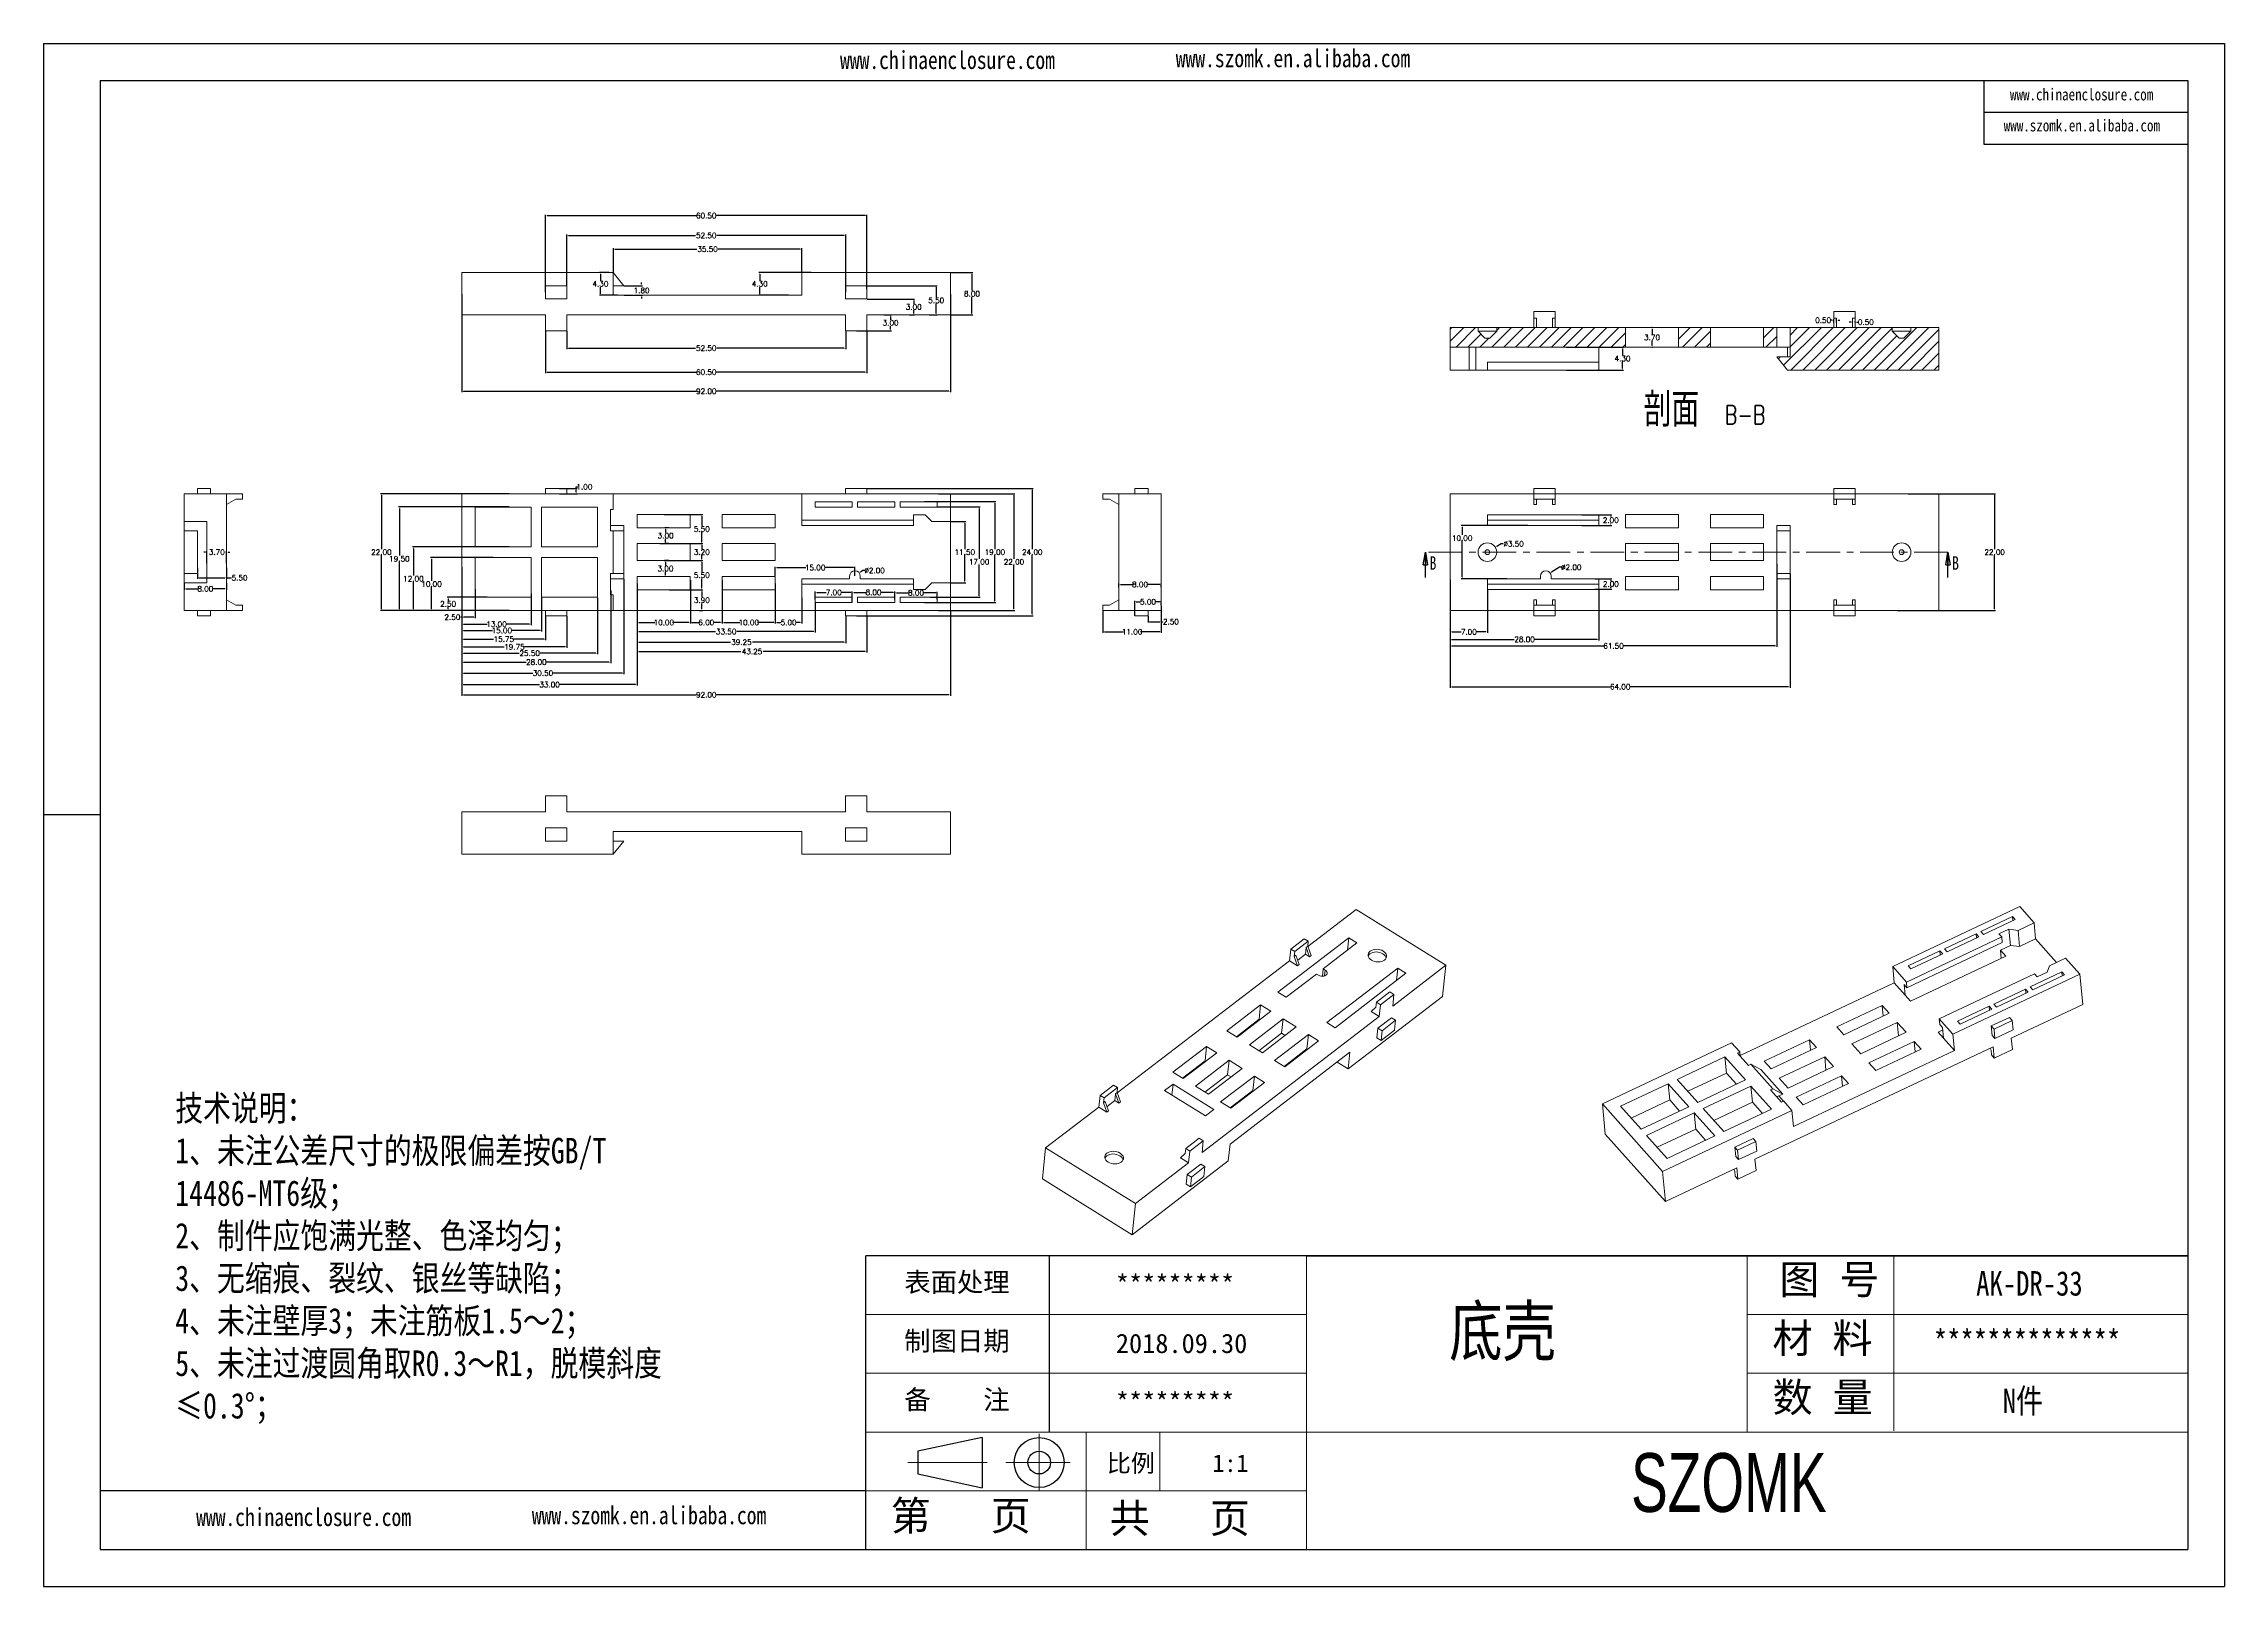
# Model space of a CAD drawing. Header units: inches. Extents: x 2307 to 3202, y 573 to 864.
# Drawn here: x 2791.4 to 3202, y 573 to 863.3 of the extents above; entities that cross this region are included whole.
import ezdxf

# ---------------------------------------------------------------- set-up
doc = ezdxf.new("R2010")
doc.units = ezdxf.units.IN
doc.linetypes.add('CENTER', pattern=[10.16, 6.35, -1.27, 1.27, -1.27])
doc.linetypes.add('CENTER2', pattern=[28.575, 19.05, -3.175, 3.175, -3.175])
doc.layers.add('文字', color=81, linetype='Continuous')
for name, color, linetype, lineweight in [('粗实线', 7, 'Continuous', 30), ('细实线', 3, 'Continuous', 9), ('细点划线', 2, 'CENTER2', 9)]:
    doc.layers.add(name, color=color, linetype=linetype, lineweight=lineweight)
doc.styles.add('SLDTEXTSTYLE0', font='TXT', dxfattribs={"width": 0.75})
doc.styles.add('SLDTEXTSTYLE1', font='TXT', dxfattribs={"width": 0.75, "bigfont": 'bigfont'})
doc.styles.add('SLDTEXTSTYLE3', font='TXT', dxfattribs={"width": 0.75, "bigfont": 'bigfont'})
doc.styles.get("Standard").update_dxf_attribs({"font": 'txt', "bigfont": 'gbcbig.shx'})
doc.styles.add('宋体', font='', dxfattribs={"width": 0.8, "height": 3.5})
doc.styles.add('长仿宋', font='', dxfattribs={"width": 0.7, "height": 4})
doc.styles.get('宋体').set_extended_font_data('SimSun')
doc.styles.get('长仿宋').set_extended_font_data('SimSun')
doc.dimstyles.new('1.5', dxfattribs={"dimtxt": 1, "dimasz": 0.3, "dimexe": 0.18, "dimexo": 0.0625, "dimgap": 0.09, "dimtad": 0, "dimtih": 1, "dimtoh": 1, "dimzin": 0, "dimdsep": 46, "dimtxsty": 'Standard', "dimcen": 0, "dimadec": 0, "dimazin": 2, "dimtfac": 1, "dimtofl": 0, "dimtmove": 0, "dimatfit": 3, "dimfxl": 1, "dimtolj": 1, "dimtzin": 0, "dimarcsym": 0})
pattern_1 = [(45, (0, -8.3585), (-1.122532, 1.122532), [])]

# ---------------------------------------------------------------- blocks, each defined once
blk = doc.blocks.new('_CLOSED')
at = {"color": 0, "linetype": 'ByBlock', "lineweight": -2}
for p, q in [((-1, 0.166667), (0, 0)), ((-1, 0.166667), (-1, -0.166667)), ((0, 0), (-1, -0.166667)), ((0, 0), (-1, 0))]:
    blk.add_line(p, q, dxfattribs=at)
blk = doc.blocks.new('SW_NOTE_3')
at = {"color": 0, "linetype": 'Continuous', "lineweight": 0, "attachment_point": 2}
for s, insert, char_height, style in [('剖面', (8.33, 8.19), 6.35, 'SLDTEXTSTYLE1'), ('B-B', (22.23, 5.8), 3.5, 'SLDTEXTSTYLE3')]:
    blk.add_mtext(s, dxfattribs=dict(at, insert=insert, char_height=char_height, style=style))
blk = doc.blocks.new('*D284')
at = {"color": 0, "lineweight": -2}
for p, q in [((2870.18, 760.64), (2870.18, 755.19)), ((2872.68, 760.64), (2872.68, 755.19)), ((2870.18, 755.37), (2869.88, 755.37)), ((2872.38, 755.37), (2870.48, 755.37))]:
    blk.add_line(p, q, dxfattribs=at)
at = {"color": 0}
for points in [[(2870.48, 755.42), (2870.48, 755.32), (2870.18, 755.37)], [(2872.38, 755.42), (2872.38, 755.32), (2872.68, 755.37)]]:
    blk.add_solid(points, dxfattribs=at)
at = {"layer": 'Defpoints', "color": 0}
for p in [(2870.18, 760.7), (2872.68, 760.7), (2870.18, 755.37)]:
    blk.add_point(p, dxfattribs=at)
at = {"color": 0, "insert": (2868.37, 755.37), "char_height": 1, "attachment_point": 5}
blk.add_mtext('\\A1;2.50', dxfattribs=at)
blk = doc.blocks.new('*D285')
at = {"color": 0, "lineweight": -2}
for p, q in [((2870.18, 759.83), (2870.18, 753.89)), ((2883.18, 759.83), (2883.18, 753.89)), ((2870.48, 754.07), (2874.92, 754.07)), ((2882.88, 754.07), (2878.43, 754.07))]:
    blk.add_line(p, q, dxfattribs=at)
at = {"color": 0}
for points in [[(2870.48, 754.12), (2870.48, 754.02), (2870.18, 754.07)], [(2882.88, 754.12), (2882.88, 754.02), (2883.18, 754.07)]]:
    blk.add_solid(points, dxfattribs=at)
at = {"layer": 'Defpoints', "color": 0}
for p in [(2870.18, 759.9), (2883.18, 759.9), (2883.18, 754.07)]:
    blk.add_point(p, dxfattribs=at)
at = {"color": 0, "insert": (2876.68, 754.07), "char_height": 1, "attachment_point": 5}
blk.add_mtext('\\A1;13.00', dxfattribs=at)
blk = doc.blocks.new('*D286')
at = {"color": 0, "lineweight": -2}
for p, q in [((2870.18, 760.64), (2870.18, 752.67)), ((2885.18, 759.04), (2885.18, 752.67)), ((2870.48, 752.85), (2875.92, 752.85)), ((2884.88, 752.85), (2879.43, 752.85))]:
    blk.add_line(p, q, dxfattribs=at)
at = {"color": 0}
for points in [[(2870.48, 752.9), (2870.48, 752.8), (2870.18, 752.85)], [(2884.88, 752.9), (2884.88, 752.8), (2885.18, 752.85)]]:
    blk.add_solid(points, dxfattribs=at)
at = {"layer": 'Defpoints', "color": 0}
for p in [(2870.18, 760.7), (2885.18, 759.11), (2885.18, 752.85)]:
    blk.add_point(p, dxfattribs=at)
at = {"color": 0, "insert": (2877.68, 752.85), "char_height": 1, "attachment_point": 5}
blk.add_mtext('\\A1;15.00', dxfattribs=at)
blk = doc.blocks.new('*D287')
at = {"color": 0, "lineweight": -2}
for p, q in [((2870.18, 759.77), (2870.18, 751.05)), ((2885.93, 755.54), (2885.93, 751.05)), ((2870.48, 751.23), (2876.13, 751.23)), ((2885.63, 751.23), (2879.97, 751.23))]:
    blk.add_line(p, q, dxfattribs=at)
at = {"color": 0}
for points in [[(2870.48, 751.28), (2870.48, 751.18), (2870.18, 751.23)], [(2885.63, 751.28), (2885.63, 751.18), (2885.93, 751.23)]]:
    blk.add_solid(points, dxfattribs=at)
at = {"layer": 'Defpoints', "color": 0}
for p in [(2870.18, 759.83), (2885.93, 755.61), (2870.18, 751.23)]:
    blk.add_point(p, dxfattribs=at)
at = {"color": 0, "insert": (2878.05, 751.23), "char_height": 1, "attachment_point": 5}
blk.add_mtext('\\A1;15.75', dxfattribs=at)
blk = doc.blocks.new('*D288')
at = {"color": 0, "lineweight": -2}
for p, q in [((2870.18, 759.83), (2870.18, 749.59)), ((2889.93, 755.54), (2889.93, 749.59)), ((2870.48, 749.77), (2878.13, 749.77)), ((2889.63, 749.77), (2881.97, 749.77))]:
    blk.add_line(p, q, dxfattribs=at)
at = {"color": 0}
for points in [[(2870.48, 749.82), (2870.48, 749.72), (2870.18, 749.77)], [(2889.63, 749.82), (2889.63, 749.72), (2889.93, 749.77)]]:
    blk.add_solid(points, dxfattribs=at)
at = {"layer": 'Defpoints', "color": 0}
for p in [(2870.18, 759.9), (2889.93, 755.61), (2870.18, 749.77)]:
    blk.add_point(p, dxfattribs=at)
at = {"color": 0, "insert": (2880.05, 749.77), "char_height": 1, "attachment_point": 5}
blk.add_mtext('\\A1;19.75', dxfattribs=at)
blk = doc.blocks.new('*D289')
at = {"color": 0, "lineweight": -2}
for p, q in [((2870.18, 760.64), (2870.18, 748.4)), ((2895.68, 759.04), (2895.68, 748.4)), ((2870.48, 748.58), (2880.92, 748.58)), ((2895.38, 748.58), (2884.93, 748.58))]:
    blk.add_line(p, q, dxfattribs=at)
at = {"color": 0}
for points in [[(2870.48, 748.63), (2870.48, 748.53), (2870.18, 748.58)], [(2895.38, 748.63), (2895.38, 748.53), (2895.68, 748.58)]]:
    blk.add_solid(points, dxfattribs=at)
at = {"layer": 'Defpoints', "color": 0}
for p in [(2870.18, 760.7), (2895.68, 759.11), (2895.68, 748.58)]:
    blk.add_point(p, dxfattribs=at)
at = {"color": 0, "insert": (2882.93, 748.58), "char_height": 1, "attachment_point": 5}
blk.add_mtext('\\A1;25.50', dxfattribs=at)
blk = doc.blocks.new('*D290')
at = {"color": 0, "lineweight": -2}
for p, q in [((2870.18, 759.71), (2870.18, 746.74)), ((2898.18, 760.36), (2898.18, 746.74)), ((2870.48, 746.92), (2882.25, 746.92)), ((2897.88, 746.92), (2886.1, 746.92))]:
    blk.add_line(p, q, dxfattribs=at)
at = {"color": 0}
for points in [[(2870.48, 746.97), (2870.48, 746.87), (2870.18, 746.92)], [(2897.88, 746.97), (2897.88, 746.87), (2898.18, 746.92)]]:
    blk.add_solid(points, dxfattribs=at)
at = {"layer": 'Defpoints', "color": 0}
for p in [(2870.18, 759.77), (2898.18, 760.42), (2870.18, 746.92)]:
    blk.add_point(p, dxfattribs=at)
at = {"color": 0, "insert": (2884.18, 746.92), "char_height": 1, "attachment_point": 5}
blk.add_mtext('\\A1;28.00', dxfattribs=at)
blk = doc.blocks.new('*D291')
at = {"color": 0, "lineweight": -2}
for p, q in [((2870.18, 762.54), (2870.18, 744.65)), ((2900.68, 762.54), (2900.68, 744.65)), ((2870.48, 744.83), (2883.5, 744.83)), ((2900.38, 744.83), (2887.35, 744.83))]:
    blk.add_line(p, q, dxfattribs=at)
at = {"color": 0}
for points in [[(2870.48, 744.88), (2870.48, 744.78), (2870.18, 744.83)], [(2900.38, 744.88), (2900.38, 744.78), (2900.68, 744.83)]]:
    blk.add_solid(points, dxfattribs=at)
at = {"layer": 'Defpoints', "color": 0}
for p in [(2870.18, 762.61), (2900.68, 762.61), (2870.18, 744.83)]:
    blk.add_point(p, dxfattribs=at)
at = {"color": 0, "insert": (2885.43, 744.83), "char_height": 1, "attachment_point": 5}
blk.add_mtext('\\A1;30.50', dxfattribs=at)
blk = doc.blocks.new('*D292')
at = {"color": 0, "lineweight": -2}
for p, q in [((2870.18, 764.79), (2870.18, 742.49)), ((2903.18, 760.44), (2903.18, 742.49)), ((2870.48, 742.67), (2884.75, 742.67)), ((2902.88, 742.67), (2888.6, 742.67))]:
    blk.add_line(p, q, dxfattribs=at)
at = {"color": 0}
for points in [[(2870.48, 742.72), (2870.48, 742.62), (2870.18, 742.67)], [(2902.88, 742.72), (2902.88, 742.62), (2903.18, 742.67)]]:
    blk.add_solid(points, dxfattribs=at)
at = {"layer": 'Defpoints', "color": 0}
for p in [(2870.18, 764.85), (2903.18, 760.51), (2870.18, 742.67)]:
    blk.add_point(p, dxfattribs=at)
at = {"color": 0, "insert": (2886.68, 742.67), "char_height": 1, "attachment_point": 5}
blk.add_mtext('\\A1;33.00', dxfattribs=at)
blk = doc.blocks.new('*D293')
at = {"color": 0, "lineweight": -2}
for p, q in [((2903.18, 761.69), (2903.18, 754.18)), ((2913.18, 761.69), (2913.18, 754.18)), ((2903.48, 754.36), (2906.5, 754.36)), ((2912.88, 754.36), (2909.85, 754.36))]:
    blk.add_line(p, q, dxfattribs=at)
at = {"color": 0}
for points in [[(2903.48, 754.41), (2903.48, 754.31), (2903.18, 754.36)], [(2912.88, 754.41), (2912.88, 754.31), (2913.18, 754.36)]]:
    blk.add_solid(points, dxfattribs=at)
at = {"layer": 'Defpoints', "color": 0}
for p in [(2903.18, 761.76), (2913.18, 761.76), (2913.18, 754.36)]:
    blk.add_point(p, dxfattribs=at)
at = {"color": 0, "insert": (2908.18, 754.36), "char_height": 1, "attachment_point": 5}
blk.add_mtext('\\A1;10.00', dxfattribs=at)
blk = doc.blocks.new('*D294')
at = {"color": 0, "lineweight": -2}
for p, q in [((2913.18, 762.35), (2913.18, 754.18)), ((2919.18, 762.35), (2919.18, 754.18)), ((2913.48, 754.36), (2914.75, 754.36)), ((2918.88, 754.36), (2917.6, 754.36))]:
    blk.add_line(p, q, dxfattribs=at)
at = {"color": 0}
for points in [[(2913.48, 754.41), (2913.48, 754.31), (2913.18, 754.36)], [(2918.88, 754.41), (2918.88, 754.31), (2919.18, 754.36)]]:
    blk.add_solid(points, dxfattribs=at)
at = {"layer": 'Defpoints', "color": 0}
for p in [(2913.18, 762.41), (2919.18, 762.41), (2919.18, 754.36)]:
    blk.add_point(p, dxfattribs=at)
at = {"color": 0, "insert": (2916.18, 754.36), "char_height": 1, "attachment_point": 5}
blk.add_mtext('\\A1;6.00', dxfattribs=at)
blk = doc.blocks.new('*D295')
at = {"color": 0, "lineweight": -2}
for p, q in [((2919.18, 761.69), (2919.18, 754.18)), ((2929.18, 760.44), (2929.18, 754.18)), ((2919.48, 754.36), (2922.5, 754.36)), ((2928.88, 754.36), (2925.85, 754.36))]:
    blk.add_line(p, q, dxfattribs=at)
at = {"color": 0}
for points in [[(2919.48, 754.41), (2919.48, 754.31), (2919.18, 754.36)], [(2928.88, 754.41), (2928.88, 754.31), (2929.18, 754.36)]]:
    blk.add_solid(points, dxfattribs=at)
at = {"layer": 'Defpoints', "color": 0}
for p in [(2919.18, 761.76), (2929.18, 760.51), (2929.18, 754.36)]:
    blk.add_point(p, dxfattribs=at)
at = {"color": 0, "insert": (2924.18, 754.36), "char_height": 1, "attachment_point": 5}
blk.add_mtext('\\A1;10.00', dxfattribs=at)
blk = doc.blocks.new('*D296')
at = {"color": 0, "lineweight": -2}
for p, q in [((2929.18, 761.69), (2929.18, 754.18)), ((2934.18, 759.04), (2934.18, 754.18)), ((2929.48, 754.36), (2930.25, 754.36)), ((2933.88, 754.36), (2933.1, 754.36))]:
    blk.add_line(p, q, dxfattribs=at)
at = {"color": 0}
for points in [[(2929.48, 754.41), (2929.48, 754.31), (2929.18, 754.36)], [(2933.88, 754.41), (2933.88, 754.31), (2934.18, 754.36)]]:
    blk.add_solid(points, dxfattribs=at)
at = {"layer": 'Defpoints', "color": 0}
for p in [(2929.18, 761.76), (2934.18, 759.11), (2934.18, 754.36)]:
    blk.add_point(p, dxfattribs=at)
at = {"color": 0, "insert": (2931.68, 754.36), "char_height": 1, "attachment_point": 5}
blk.add_mtext('\\A1;5.00', dxfattribs=at)
blk = doc.blocks.new('*D297')
at = {"color": 0, "lineweight": -2}
for p, q in [((2903.18, 761.63), (2903.18, 752.47)), ((2936.68, 758.04), (2936.68, 752.47)), ((2903.48, 752.65), (2917.92, 752.65)), ((2936.38, 752.65), (2921.93, 752.65))]:
    blk.add_line(p, q, dxfattribs=at)
at = {"color": 0}
for points in [[(2903.48, 752.7), (2903.48, 752.6), (2903.18, 752.65)], [(2936.38, 752.7), (2936.38, 752.6), (2936.68, 752.65)]]:
    blk.add_solid(points, dxfattribs=at)
at = {"layer": 'Defpoints', "color": 0}
for p in [(2903.18, 761.69), (2936.68, 758.11), (2936.68, 752.65)]:
    blk.add_point(p, dxfattribs=at)
at = {"color": 0, "insert": (2919.93, 752.65), "char_height": 1, "attachment_point": 5}
blk.add_mtext('\\A1;33.50', dxfattribs=at)
blk = doc.blocks.new('*D298')
at = {"color": 0, "lineweight": -2}
for p, q in [((2942.43, 755.54), (2942.43, 750.48)), ((2903.18, 751.41), (2903.18, 750.48)), ((2903.48, 750.66), (2920.71, 750.66)), ((2942.13, 750.66), (2924.89, 750.66))]:
    blk.add_line(p, q, dxfattribs=at)
at = {"color": 0}
for points in [[(2903.48, 750.71), (2903.48, 750.61), (2903.18, 750.66)], [(2942.13, 750.71), (2942.13, 750.61), (2942.43, 750.66)]]:
    blk.add_solid(points, dxfattribs=at)
at = {"layer": 'Defpoints', "color": 0}
for p in [(2942.43, 755.61), (2903.18, 751.47), (2903.18, 750.66)]:
    blk.add_point(p, dxfattribs=at)
at = {"color": 0, "insert": (2922.8, 750.66), "char_height": 1, "attachment_point": 5}
blk.add_mtext('\\A1;39.25', dxfattribs=at)
blk = doc.blocks.new('*D299')
at = {"color": 0, "lineweight": -2}
for p, q in [((2936.68, 758.67), (2936.68, 760.18)), ((2936.98, 760), (2938.75, 760)), ((2943.38, 760), (2941.6, 760)), ((2943.68, 758.17), (2943.68, 760.18))]:
    blk.add_line(p, q, dxfattribs=at)
at = {"color": 0}
for points in [[(2936.98, 760.05), (2936.98, 759.95), (2936.68, 760)], [(2943.38, 760.05), (2943.38, 759.95), (2943.68, 760)]]:
    blk.add_solid(points, dxfattribs=at)
at = {"layer": 'Defpoints', "color": 0}
for p in [(2936.68, 760), (2936.68, 758.61), (2943.68, 758.11)]:
    blk.add_point(p, dxfattribs=at)
at = {"color": 0, "insert": (2940.18, 760), "char_height": 1, "attachment_point": 5}
blk.add_mtext('\\A1;7.00', dxfattribs=at)
blk = doc.blocks.new('*D300')
at = {"color": 0, "lineweight": -2}
for p, q in [((2943.68, 758.23), (2943.68, 760.22)), ((2943.98, 760.04), (2946.25, 760.04)), ((2951.38, 760.04), (2949.1, 760.04)), ((2951.68, 758.67), (2951.68, 760.22))]:
    blk.add_line(p, q, dxfattribs=at)
at = {"color": 0}
for points in [[(2943.98, 760.09), (2943.98, 759.99), (2943.68, 760.04)], [(2951.38, 760.09), (2951.38, 759.99), (2951.68, 760.04)]]:
    blk.add_solid(points, dxfattribs=at)
at = {"layer": 'Defpoints', "color": 0}
for p in [(2951.68, 760.04), (2943.68, 758.17), (2951.68, 758.61)]:
    blk.add_point(p, dxfattribs=at)
at = {"color": 0, "insert": (2947.68, 760.04), "char_height": 1, "attachment_point": 5}
blk.add_mtext('\\A1;8.00', dxfattribs=at)
blk = doc.blocks.new('*D301')
at = {"color": 0, "lineweight": -2}
for p, q in [((2951.68, 758.67), (2951.68, 760.14)), ((2951.98, 759.96), (2954.25, 759.96)), ((2959.38, 759.96), (2957.1, 759.96)), ((2959.68, 758.67), (2959.68, 760.14))]:
    blk.add_line(p, q, dxfattribs=at)
at = {"color": 0}
for points in [[(2951.98, 760.01), (2951.98, 759.91), (2951.68, 759.96)], [(2959.38, 760.01), (2959.38, 759.91), (2959.68, 759.96)]]:
    blk.add_solid(points, dxfattribs=at)
at = {"layer": 'Defpoints', "color": 0}
for p in [(2959.68, 759.96), (2951.68, 758.61), (2959.68, 758.61)]:
    blk.add_point(p, dxfattribs=at)
at = {"color": 0, "insert": (2955.68, 759.96), "char_height": 1, "attachment_point": 5}
blk.add_mtext('\\A1;8.00', dxfattribs=at)
blk = doc.blocks.new('*D302')
at = {"color": 0, "lineweight": -2}
for p, q in [((2903.18, 755.54), (2903.18, 748.72)), ((2946.43, 755.54), (2946.43, 748.72)), ((2903.48, 748.9), (2922.71, 748.9)), ((2946.13, 748.9), (2926.89, 748.9))]:
    blk.add_line(p, q, dxfattribs=at)
at = {"color": 0}
for points in [[(2903.48, 748.95), (2903.48, 748.85), (2903.18, 748.9)], [(2946.13, 748.95), (2946.13, 748.85), (2946.43, 748.9)]]:
    blk.add_solid(points, dxfattribs=at)
at = {"layer": 'Defpoints', "color": 0}
for p in [(2903.18, 755.61), (2946.43, 755.61), (2903.18, 748.9)]:
    blk.add_point(p, dxfattribs=at)
at = {"color": 0, "insert": (2924.8, 748.9), "char_height": 1, "attachment_point": 5}
blk.add_mtext('\\A1;43.25', dxfattribs=at)
blk = doc.blocks.new('*D303')
at = {"color": 0, "lineweight": -2}
for p, q in [((2870.18, 757.85), (2870.18, 740.59)), ((2962.18, 756.54), (2962.18, 740.59)), ((2870.48, 740.77), (2914.25, 740.77)), ((2961.88, 740.77), (2918.1, 740.77))]:
    blk.add_line(p, q, dxfattribs=at)
at = {"color": 0}
for points in [[(2870.48, 740.82), (2870.48, 740.72), (2870.18, 740.77)], [(2961.88, 740.82), (2961.88, 740.72), (2962.18, 740.77)]]:
    blk.add_solid(points, dxfattribs=at)
at = {"layer": 'Defpoints', "color": 0}
for p in [(2870.18, 757.91), (2962.18, 756.61), (2870.18, 740.77)]:
    blk.add_point(p, dxfattribs=at)
at = {"color": 0, "insert": (2916.18, 740.77), "char_height": 1, "attachment_point": 5}
blk.add_mtext('\\A1;92.00', dxfattribs=at)
blk = doc.blocks.new('*D304')
at = {"color": 0, "lineweight": -2}
for p, q in [((2929.18, 763.17), (2929.18, 764.87)), ((2929.48, 764.69), (2934.92, 764.69)), ((2943.88, 764.69), (2938.43, 764.69)), ((2944.18, 763.17), (2944.18, 764.87))]:
    blk.add_line(p, q, dxfattribs=at)
at = {"color": 0}
for points in [[(2929.48, 764.74), (2929.48, 764.64), (2929.18, 764.69)], [(2943.88, 764.74), (2943.88, 764.64), (2944.18, 764.69)]]:
    blk.add_solid(points, dxfattribs=at)
at = {"layer": 'Defpoints', "color": 0}
for p in [(2929.18, 764.69), (2929.18, 763.11), (2944.18, 763.11)]:
    blk.add_point(p, dxfattribs=at)
at = {"color": 0, "insert": (2936.68, 764.69), "char_height": 1, "attachment_point": 5}
blk.add_mtext('\\A1;15.00', dxfattribs=at)
blk = doc.blocks.new('*D305')
at = {"color": 0, "lineweight": -2}
for p, q in [((2945.65, 764.15), (2945.24, 763.86)), ((2945.95, 764.15), (2945.65, 764.15))]:
    blk.add_line(p, q, dxfattribs=at)
at = {"color": 0}
blk.add_solid([(2945.21, 763.9), (2945.27, 763.82), (2944.99, 763.68)], dxfattribs=at)
at = {"layer": 'Defpoints', "color": 0}
for p in [(2943.36, 762.53), (2944.99, 763.68)]:
    blk.add_point(p, dxfattribs=at)
at = {"color": 0, "insert": (2947.87, 764.15), "char_height": 1, "attachment_point": 5}
blk.add_mtext('\\A1;∅2.00', dxfattribs=at)
blk = doc.blocks.new('*D306')
at = {"color": 0, "lineweight": -2}
for p, q in [((2874.91, 759.11), (2867.39, 759.11)), ((2874.91, 756.61), (2867.39, 756.61)), ((2867.57, 758.81), (2867.57, 758.45)), ((2867.57, 756.91), (2867.57, 757.27))]:
    blk.add_line(p, q, dxfattribs=at)
at = {"color": 0}
for points in [[(2867.52, 758.81), (2867.62, 758.81), (2867.57, 759.11)], [(2867.52, 756.91), (2867.62, 756.91), (2867.57, 756.61)]]:
    blk.add_solid(points, dxfattribs=at)
at = {"layer": 'Defpoints', "color": 0}
for p in [(2867.57, 759.11), (2874.97, 759.11), (2874.97, 756.61)]:
    blk.add_point(p, dxfattribs=at)
at = {"color": 0, "insert": (2867.57, 757.86), "char_height": 1, "attachment_point": 5}
blk.add_mtext('\\A1;2.50', dxfattribs=at)
blk = doc.blocks.new('*D307')
at = {"color": 0, "lineweight": -2}
for p, q in [((2876.04, 766.61), (2864.26, 766.61)), ((2864.44, 766.31), (2864.44, 762.2)), ((2864.44, 756.91), (2864.44, 761.02)), ((2876.04, 756.61), (2864.26, 756.61))]:
    blk.add_line(p, q, dxfattribs=at)
at = {"color": 0}
for points in [[(2864.39, 766.31), (2864.49, 766.31), (2864.44, 766.61)], [(2864.39, 756.91), (2864.49, 756.91), (2864.44, 756.61)]]:
    blk.add_solid(points, dxfattribs=at)
at = {"layer": 'Defpoints', "color": 0}
for p in [(2864.44, 766.61), (2876.11, 766.61), (2876.11, 756.61)]:
    blk.add_point(p, dxfattribs=at)
at = {"color": 0, "insert": (2864.44, 761.61), "char_height": 1, "attachment_point": 5}
blk.add_mtext('\\A1;10.00', dxfattribs=at)
blk = doc.blocks.new('*D308')
at = {"color": 0, "lineweight": -2}
for p, q in [((2879.09, 768.61), (2860.85, 768.61)), ((2861.03, 768.31), (2861.03, 763.2)), ((2861.03, 756.91), (2861.03, 762.02)), ((2879.09, 756.61), (2860.85, 756.61))]:
    blk.add_line(p, q, dxfattribs=at)
at = {"color": 0}
for points in [[(2860.98, 768.31), (2861.08, 768.31), (2861.03, 768.61)], [(2860.98, 756.91), (2861.08, 756.91), (2861.03, 756.61)]]:
    blk.add_solid(points, dxfattribs=at)
at = {"layer": 'Defpoints', "color": 0}
for p in [(2861.03, 768.61), (2879.15, 768.61), (2879.15, 756.61)]:
    blk.add_point(p, dxfattribs=at)
at = {"color": 0, "insert": (2861.03, 762.61), "char_height": 1, "attachment_point": 5}
blk.add_mtext('\\A1;12.00', dxfattribs=at)
blk = doc.blocks.new('*D309')
at = {"color": 0, "lineweight": -2}
for p, q in [((2879.09, 776.11), (2858.21, 776.11)), ((2858.39, 775.81), (2858.39, 766.95)), ((2858.39, 756.91), (2858.39, 765.77)), ((2879.09, 756.61), (2858.21, 756.61))]:
    blk.add_line(p, q, dxfattribs=at)
at = {"color": 0}
for points in [[(2858.34, 775.81), (2858.44, 775.81), (2858.39, 776.11)], [(2858.34, 756.91), (2858.44, 756.91), (2858.39, 756.61)]]:
    blk.add_solid(points, dxfattribs=at)
at = {"layer": 'Defpoints', "color": 0}
for p in [(2858.39, 776.11), (2879.15, 776.11), (2879.15, 756.61)]:
    blk.add_point(p, dxfattribs=at)
at = {"color": 0, "insert": (2858.39, 766.36), "char_height": 1, "attachment_point": 5}
blk.add_mtext('\\A1;19.50', dxfattribs=at)
blk = doc.blocks.new('*D310')
at = {"color": 0, "lineweight": -2}
for p, q in [((2879.09, 778.61), (2854.82, 778.61)), ((2855, 778.31), (2855, 768.2)), ((2855, 756.91), (2855, 767.02)), ((2879.09, 756.61), (2854.82, 756.61))]:
    blk.add_line(p, q, dxfattribs=at)
at = {"color": 0}
for points in [[(2854.95, 778.31), (2855.05, 778.31), (2855, 778.61)], [(2854.95, 756.91), (2855.05, 756.91), (2855, 756.61)]]:
    blk.add_solid(points, dxfattribs=at)
at = {"layer": 'Defpoints', "color": 0}
for p in [(2855, 778.61), (2879.15, 778.61), (2879.15, 756.61)]:
    blk.add_point(p, dxfattribs=at)
at = {"color": 0, "insert": (2855, 767.61), "char_height": 1, "attachment_point": 5}
blk.add_mtext('\\A1;22.00', dxfattribs=at)
blk = doc.blocks.new('*D311')
at = {"color": 0, "lineweight": -2}
for p, q in [((2888.57, 779.61), (2891.86, 779.61)), ((2888.57, 778.61), (2891.86, 778.61)), ((2891.68, 779.61), (2891.68, 779.91)), ((2891.68, 779.91), (2891.98, 779.91)), ((2891.68, 778.91), (2891.68, 779.31))]:
    blk.add_line(p, q, dxfattribs=at)
at = {"color": 0}
for points in [[(2891.63, 779.31), (2891.73, 779.31), (2891.68, 779.61)], [(2891.63, 778.91), (2891.73, 778.91), (2891.68, 778.61)]]:
    blk.add_solid(points, dxfattribs=at)
at = {"layer": 'Defpoints', "color": 0}
for p in [(2888.51, 779.61), (2888.51, 778.61), (2891.68, 779.61)]:
    blk.add_point(p, dxfattribs=at)
at = {"color": 0, "insert": (2893.23, 779.91), "char_height": 1, "attachment_point": 5}
blk.add_mtext('\\A1;1.00', dxfattribs=at)
blk = doc.blocks.new('*D312')
at = {"color": 0, "lineweight": -2}
for p, q in [((2912.32, 760.51), (2915.52, 760.51)), ((2915.34, 760.21), (2915.34, 759.15)), ((2914.86, 756.61), (2915.52, 756.61)), ((2915.34, 756.91), (2915.34, 757.97))]:
    blk.add_line(p, q, dxfattribs=at)
at = {"color": 0}
for points in [[(2915.29, 760.21), (2915.39, 760.21), (2915.34, 760.51)], [(2915.29, 756.91), (2915.39, 756.91), (2915.34, 756.61)]]:
    blk.add_solid(points, dxfattribs=at)
at = {"layer": 'Defpoints', "color": 0}
for p in [(2912.26, 760.51), (2915.34, 760.51), (2914.79, 756.61)]:
    blk.add_point(p, dxfattribs=at)
at = {"color": 0, "insert": (2915.34, 758.56), "char_height": 1, "attachment_point": 5}
blk.add_mtext('\\A1;3.90', dxfattribs=at)
blk = doc.blocks.new('*D313')
at = {"color": 0, "lineweight": -2}
for p, q in [((2909.21, 766.01), (2915.52, 766.01)), ((2915.34, 765.71), (2915.34, 763.85)), ((2909.21, 760.51), (2915.52, 760.51)), ((2915.34, 760.81), (2915.34, 762.67))]:
    blk.add_line(p, q, dxfattribs=at)
at = {"color": 0}
for points in [[(2915.29, 765.71), (2915.39, 765.71), (2915.34, 766.01)], [(2915.29, 760.81), (2915.39, 760.81), (2915.34, 760.51)]]:
    blk.add_solid(points, dxfattribs=at)
at = {"layer": 'Defpoints', "color": 0}
for p in [(2909.14, 766.01), (2915.34, 766.01), (2909.14, 760.51)]:
    blk.add_point(p, dxfattribs=at)
at = {"color": 0, "insert": (2915.34, 763.26), "char_height": 1, "attachment_point": 5}
blk.add_mtext('\\A1;5.50', dxfattribs=at)
blk = doc.blocks.new('*D314')
at = {"color": 0, "lineweight": -2}
for p, q in [((2908.24, 769.21), (2915.52, 769.21)), ((2915.34, 768.91), (2915.34, 768.2)), ((2908.24, 766.01), (2915.52, 766.01)), ((2915.34, 766.31), (2915.34, 767.02))]:
    blk.add_line(p, q, dxfattribs=at)
at = {"color": 0}
for points in [[(2915.29, 768.91), (2915.39, 768.91), (2915.34, 769.21)], [(2915.29, 766.31), (2915.39, 766.31), (2915.34, 766.01)]]:
    blk.add_solid(points, dxfattribs=at)
at = {"layer": 'Defpoints', "color": 0}
for p in [(2908.18, 769.21), (2915.34, 769.21), (2908.18, 766.01)]:
    blk.add_point(p, dxfattribs=at)
at = {"color": 0, "insert": (2915.34, 767.61), "char_height": 1, "attachment_point": 5}
blk.add_mtext('\\A1;3.20', dxfattribs=at)
blk = doc.blocks.new('*D315')
at = {"color": 0, "lineweight": -2}
for p, q in [((2908.24, 774.71), (2915.52, 774.71)), ((2915.34, 774.41), (2915.34, 772.55)), ((2907.42, 769.21), (2915.52, 769.21)), ((2915.34, 769.51), (2915.34, 771.37))]:
    blk.add_line(p, q, dxfattribs=at)
at = {"color": 0}
for points in [[(2915.29, 774.41), (2915.39, 774.41), (2915.34, 774.71)], [(2915.29, 769.51), (2915.39, 769.51), (2915.34, 769.21)]]:
    blk.add_solid(points, dxfattribs=at)
at = {"layer": 'Defpoints', "color": 0}
for p in [(2908.18, 774.71), (2915.34, 774.71), (2907.36, 769.21)]:
    blk.add_point(p, dxfattribs=at)
at = {"color": 0, "insert": (2915.34, 771.96), "char_height": 1, "attachment_point": 5}
blk.add_mtext('\\A1;5.50', dxfattribs=at)
blk = doc.blocks.new('*D316')
at = {"color": 0, "lineweight": -2}
for p, q in [((2909.13, 772.21), (2908.35, 772.21)), ((2909.13, 769.21), (2908.35, 769.21)), ((2908.53, 771.91), (2908.53, 771.3)), ((2908.53, 769.51), (2908.53, 770.12))]:
    blk.add_line(p, q, dxfattribs=at)
at = {"color": 0}
for points in [[(2908.48, 771.91), (2908.58, 771.91), (2908.53, 772.21)], [(2908.48, 769.51), (2908.58, 769.51), (2908.53, 769.21)]]:
    blk.add_solid(points, dxfattribs=at)
at = {"layer": 'Defpoints', "color": 0}
for p in [(2909.19, 772.21), (2908.53, 769.21), (2909.19, 769.21)]:
    blk.add_point(p, dxfattribs=at)
at = {"color": 0, "insert": (2908.53, 770.71), "char_height": 1, "attachment_point": 5}
blk.add_mtext('\\A1;3.00', dxfattribs=at)
blk = doc.blocks.new('*D317')
at = {"color": 0, "lineweight": -2}
for p, q in [((2909.14, 766.01), (2908.32, 766.01)), ((2908.5, 765.71), (2908.5, 765.1)), ((2908.5, 763.31), (2908.5, 763.92)), ((2908.47, 763.01), (2908.32, 763.01))]:
    blk.add_line(p, q, dxfattribs=at)
at = {"color": 0}
for points in [[(2908.45, 765.71), (2908.55, 765.71), (2908.5, 766.01)], [(2908.45, 763.31), (2908.55, 763.31), (2908.5, 763.01)]]:
    blk.add_solid(points, dxfattribs=at)
at = {"layer": 'Defpoints', "color": 0}
for p in [(2908.5, 766.01), (2909.21, 766.01), (2908.53, 763.01)]:
    blk.add_point(p, dxfattribs=at)
at = {"color": 0, "insert": (2908.5, 764.51), "char_height": 1, "attachment_point": 5}
blk.add_mtext('\\A1;3.00', dxfattribs=at)
blk = doc.blocks.new('*D318')
at = {"color": 0, "lineweight": -2}
for p, q in [((2962.24, 773.36), (2965.04, 773.36)), ((2964.86, 773.06), (2964.86, 768.2)), ((2964.86, 762.16), (2964.86, 767.02)), ((2962.24, 761.86), (2965.04, 761.86))]:
    blk.add_line(p, q, dxfattribs=at)
at = {"color": 0}
for points in [[(2964.81, 773.06), (2964.91, 773.06), (2964.86, 773.36)], [(2964.81, 762.16), (2964.91, 762.16), (2964.86, 761.86)]]:
    blk.add_solid(points, dxfattribs=at)
at = {"layer": 'Defpoints', "color": 0}
for p in [(2962.18, 773.36), (2964.86, 773.36), (2962.18, 761.86)]:
    blk.add_point(p, dxfattribs=at)
at = {"color": 0, "insert": (2964.86, 767.61), "char_height": 1, "attachment_point": 5}
blk.add_mtext('\\A1;11.50', dxfattribs=at)
blk = doc.blocks.new('*D319')
at = {"color": 0, "lineweight": -2}
for p, q in [((2959.74, 776.11), (2967.73, 776.11)), ((2967.55, 775.81), (2967.55, 766.36)), ((2967.55, 759.41), (2967.55, 765.18)), ((2958.4, 759.11), (2967.73, 759.11))]:
    blk.add_line(p, q, dxfattribs=at)
at = {"color": 0}
for points in [[(2967.5, 775.81), (2967.6, 775.81), (2967.55, 776.11)], [(2967.5, 759.41), (2967.6, 759.41), (2967.55, 759.11)]]:
    blk.add_solid(points, dxfattribs=at)
at = {"layer": 'Defpoints', "color": 0}
for p in [(2959.68, 776.11), (2958.34, 759.11), (2967.55, 759.11)]:
    blk.add_point(p, dxfattribs=at)
at = {"color": 0, "insert": (2967.55, 765.77), "char_height": 1, "attachment_point": 5}
blk.add_mtext('\\A1;17.00', dxfattribs=at)
blk = doc.blocks.new('*D320')
at = {"color": 0, "lineweight": -2}
for p, q in [((2957.26, 777.11), (2970.71, 777.11)), ((2970.53, 776.81), (2970.53, 768.2)), ((2970.53, 758.41), (2970.53, 767.02)), ((2957.26, 758.11), (2970.71, 758.11))]:
    blk.add_line(p, q, dxfattribs=at)
at = {"color": 0}
for points in [[(2970.48, 776.81), (2970.58, 776.81), (2970.53, 777.11)], [(2970.48, 758.41), (2970.58, 758.41), (2970.53, 758.11)]]:
    blk.add_solid(points, dxfattribs=at)
at = {"layer": 'Defpoints', "color": 0}
for p in [(2957.2, 777.11), (2970.53, 777.11), (2957.2, 758.11)]:
    blk.add_point(p, dxfattribs=at)
at = {"color": 0, "insert": (2970.53, 767.61), "char_height": 1, "attachment_point": 5}
blk.add_mtext('\\A1;19.00', dxfattribs=at)
blk = doc.blocks.new('*D321')
at = {"color": 0, "lineweight": -2}
for p, q in [((2959.89, 778.61), (2974.3, 778.61)), ((2974.12, 778.31), (2974.12, 766.36)), ((2974.12, 756.91), (2974.12, 765.18)), ((2959.89, 756.61), (2974.3, 756.61))]:
    blk.add_line(p, q, dxfattribs=at)
at = {"color": 0}
for points in [[(2974.07, 778.31), (2974.17, 778.31), (2974.12, 778.61)], [(2974.07, 756.91), (2974.17, 756.91), (2974.12, 756.61)]]:
    blk.add_solid(points, dxfattribs=at)
at = {"layer": 'Defpoints', "color": 0}
for p in [(2959.83, 778.61), (2974.12, 778.61), (2959.83, 756.61)]:
    blk.add_point(p, dxfattribs=at)
at = {"color": 0, "insert": (2974.12, 765.77), "char_height": 1, "attachment_point": 5}
blk.add_mtext('\\A1;22.00', dxfattribs=at)
blk = doc.blocks.new('*D322')
at = {"color": 0, "lineweight": -2}
for p, q in [((2946.49, 779.61), (2977.75, 779.61)), ((2977.57, 779.31), (2977.57, 768.2)), ((2977.57, 755.91), (2977.57, 767.02)), ((2944.49, 755.61), (2977.75, 755.61))]:
    blk.add_line(p, q, dxfattribs=at)
at = {"color": 0}
for points in [[(2977.52, 779.31), (2977.62, 779.31), (2977.57, 779.61)], [(2977.52, 755.91), (2977.62, 755.91), (2977.57, 755.61)]]:
    blk.add_solid(points, dxfattribs=at)
at = {"layer": 'Defpoints', "color": 0}
for p in [(2946.43, 779.61), (2944.43, 755.61), (2977.57, 755.61)]:
    blk.add_point(p, dxfattribs=at)
at = {"color": 0, "insert": (2977.57, 767.61), "char_height": 1, "attachment_point": 5}
blk.add_mtext('\\A1;24.00', dxfattribs=at)
blk = doc.blocks.new('*D324')
at = {"color": 0, "lineweight": -2}
for p, q in [((2898.68, 820.32), (2898.68, 824.81)), ((2898.98, 824.63), (2914.42, 824.63)), ((2933.88, 824.63), (2918.43, 824.63)), ((2934.18, 820.32), (2934.18, 824.81))]:
    blk.add_line(p, q, dxfattribs=at)
at = {"color": 0}
for points in [[(2898.98, 824.68), (2898.98, 824.58), (2898.68, 824.63)], [(2933.88, 824.68), (2933.88, 824.58), (2934.18, 824.63)]]:
    blk.add_solid(points, dxfattribs=at)
at = {"layer": 'Defpoints', "color": 0}
for p in [(2934.18, 824.63), (2898.68, 820.25), (2934.18, 820.25)]:
    blk.add_point(p, dxfattribs=at)
at = {"color": 0, "insert": (2916.43, 824.63), "char_height": 1, "attachment_point": 5}
blk.add_mtext('\\A1;35.50', dxfattribs=at)
blk = doc.blocks.new('*D325')
at = {"color": 0, "lineweight": -2}
for p, q in [((2889.93, 809.19), (2889.93, 805.83)), ((2942.43, 809.19), (2942.43, 805.83)), ((2890.23, 806.01), (2914.17, 806.01)), ((2942.13, 806.01), (2918.18, 806.01))]:
    blk.add_line(p, q, dxfattribs=at)
at = {"color": 0}
for points in [[(2890.23, 806.06), (2890.23, 805.96), (2889.93, 806.01)], [(2942.13, 806.06), (2942.13, 805.96), (2942.43, 806.01)]]:
    blk.add_solid(points, dxfattribs=at)
at = {"layer": 'Defpoints', "color": 0}
for p in [(2889.93, 809.25), (2942.43, 809.25), (2942.43, 806.01)]:
    blk.add_point(p, dxfattribs=at)
at = {"color": 0, "insert": (2916.18, 806.01), "char_height": 1, "attachment_point": 5}
blk.add_mtext('\\A1;52.50', dxfattribs=at)
blk = doc.blocks.new('*D326')
at = {"color": 0, "lineweight": -2}
for p, q in [((2885.93, 809.19), (2885.93, 801.29)), ((2946.43, 809.19), (2946.43, 801.29)), ((2886.23, 801.47), (2914.25, 801.47)), ((2946.13, 801.47), (2918.1, 801.47))]:
    blk.add_line(p, q, dxfattribs=at)
at = {"color": 0}
for points in [[(2886.23, 801.52), (2886.23, 801.42), (2885.93, 801.47)], [(2946.13, 801.52), (2946.13, 801.42), (2946.43, 801.47)]]:
    blk.add_solid(points, dxfattribs=at)
at = {"layer": 'Defpoints', "color": 0}
for p in [(2885.93, 809.25), (2946.43, 809.25), (2885.93, 801.47)]:
    blk.add_point(p, dxfattribs=at)
at = {"color": 0, "insert": (2916.18, 801.47), "char_height": 1, "attachment_point": 5}
blk.add_mtext('\\A1;60.50', dxfattribs=at)
blk = doc.blocks.new('*D327')
at = {"color": 0, "lineweight": -2}
for p, q in [((2870.18, 816.19), (2870.18, 797.7)), ((2962.18, 816.19), (2962.18, 797.7)), ((2870.48, 797.88), (2914.25, 797.88)), ((2961.88, 797.88), (2918.1, 797.88))]:
    blk.add_line(p, q, dxfattribs=at)
at = {"color": 0}
for points in [[(2870.48, 797.93), (2870.48, 797.83), (2870.18, 797.88)], [(2961.88, 797.93), (2961.88, 797.83), (2962.18, 797.88)]]:
    blk.add_solid(points, dxfattribs=at)
at = {"layer": 'Defpoints', "color": 0}
for p in [(2870.18, 816.25), (2962.18, 816.25), (2962.18, 797.88)]:
    blk.add_point(p, dxfattribs=at)
at = {"color": 0, "insert": (2916.18, 797.88), "char_height": 1, "attachment_point": 5}
blk.add_mtext('\\A1;92.00', dxfattribs=at)
blk = doc.blocks.new('*D328')
at = {"color": 0, "lineweight": -2}
for p, q in [((2944.49, 809.25), (2951.07, 809.25)), ((2949.64, 812.25), (2951.07, 812.25)), ((2950.89, 811.95), (2950.89, 811.34)), ((2950.89, 809.55), (2950.89, 810.16))]:
    blk.add_line(p, q, dxfattribs=at)
at = {"color": 0}
for points in [[(2950.84, 811.95), (2950.94, 811.95), (2950.89, 812.25)], [(2950.84, 809.55), (2950.94, 809.55), (2950.89, 809.25)]]:
    blk.add_solid(points, dxfattribs=at)
at = {"layer": 'Defpoints', "color": 0}
for p in [(2944.43, 809.25), (2949.58, 812.25), (2950.89, 809.25)]:
    blk.add_point(p, dxfattribs=at)
at = {"color": 0, "insert": (2950.89, 810.75), "char_height": 1, "attachment_point": 5}
blk.add_mtext('\\A1;3.00', dxfattribs=at)
blk = doc.blocks.new('*D329')
at = {"color": 0, "lineweight": -2}
for p, q in [((2946.49, 815.25), (2955.42, 815.25)), ((2955.24, 814.95), (2955.24, 814.34)), ((2955.24, 812.55), (2955.24, 813.16)), ((2954.36, 812.25), (2955.42, 812.25))]:
    blk.add_line(p, q, dxfattribs=at)
at = {"color": 0}
for points in [[(2955.19, 814.95), (2955.29, 814.95), (2955.24, 815.25)], [(2955.19, 812.55), (2955.29, 812.55), (2955.24, 812.25)]]:
    blk.add_solid(points, dxfattribs=at)
at = {"layer": 'Defpoints', "color": 0}
for p in [(2946.43, 815.25), (2955.24, 815.25), (2954.3, 812.25)]:
    blk.add_point(p, dxfattribs=at)
at = {"color": 0, "insert": (2955.24, 813.75), "char_height": 1, "attachment_point": 5}
blk.add_mtext('\\A1;3.00', dxfattribs=at)
blk = doc.blocks.new('*D330')
at = {"color": 0, "lineweight": -2}
for p, q in [((2946.49, 817.75), (2959.67, 817.75)), ((2959.49, 817.45), (2959.49, 815.59)), ((2959.49, 812.55), (2959.49, 814.41)), ((2958.15, 812.25), (2959.67, 812.25))]:
    blk.add_line(p, q, dxfattribs=at)
at = {"color": 0}
for points in [[(2959.44, 817.45), (2959.54, 817.45), (2959.49, 817.75)], [(2959.44, 812.55), (2959.54, 812.55), (2959.49, 812.25)]]:
    blk.add_solid(points, dxfattribs=at)
at = {"layer": 'Defpoints', "color": 0}
for p in [(2946.43, 817.75), (2959.49, 817.75), (2958.08, 812.25)]:
    blk.add_point(p, dxfattribs=at)
at = {"color": 0, "insert": (2959.49, 815), "char_height": 1, "attachment_point": 5}
blk.add_mtext('\\A1;5.50', dxfattribs=at)
blk = doc.blocks.new('*D331')
at = {"color": 0, "lineweight": -2}
for p, q in [((2962.24, 820.25), (2966.39, 820.25)), ((2966.21, 819.95), (2966.21, 816.84)), ((2966.21, 812.55), (2966.21, 815.66)), ((2962.24, 812.25), (2966.39, 812.25))]:
    blk.add_line(p, q, dxfattribs=at)
at = {"color": 0}
for points in [[(2966.16, 819.95), (2966.26, 819.95), (2966.21, 820.25)], [(2966.16, 812.55), (2966.26, 812.55), (2966.21, 812.25)]]:
    blk.add_solid(points, dxfattribs=at)
at = {"layer": 'Defpoints', "color": 0}
for p in [(2962.18, 820.25), (2966.21, 820.25), (2962.18, 812.25)]:
    blk.add_point(p, dxfattribs=at)
at = {"color": 0, "insert": (2966.21, 816.25), "char_height": 1, "attachment_point": 5}
blk.add_mtext('\\A1;8.00', dxfattribs=at)
blk = doc.blocks.new('*D332')
at = {"color": 0, "lineweight": -2}
for p, q in [((2935.93, 820.25), (2926.06, 820.25)), ((2926.24, 819.95), (2926.24, 818.69)), ((2926.24, 816.25), (2926.24, 817.51)), ((2931.64, 815.95), (2926.06, 815.95))]:
    blk.add_line(p, q, dxfattribs=at)
at = {"color": 0}
for points in [[(2926.19, 819.95), (2926.29, 819.95), (2926.24, 820.25)], [(2926.19, 816.25), (2926.29, 816.25), (2926.24, 815.95)]]:
    blk.add_solid(points, dxfattribs=at)
at = {"layer": 'Defpoints', "color": 0}
for p in [(2926.24, 820.25), (2936, 820.25), (2931.7, 815.95)]:
    blk.add_point(p, dxfattribs=at)
at = {"color": 0, "insert": (2926.24, 818.1), "char_height": 1, "attachment_point": 5}
blk.add_mtext('\\A1;4.30', dxfattribs=at)
blk = doc.blocks.new('*D333')
at = {"color": 0, "lineweight": -2}
for p, q in [((2900.74, 817.75), (2904.18, 817.75)), ((2904, 818.05), (2904, 818.35)), ((2900.74, 815.95), (2904.18, 815.95)), ((2904, 815.65), (2904, 815.35))]:
    blk.add_line(p, q, dxfattribs=at)
at = {"color": 0}
for points in [[(2903.95, 818.05), (2904.05, 818.05), (2904, 817.75)], [(2903.95, 815.65), (2904.05, 815.65), (2904, 815.95)]]:
    blk.add_solid(points, dxfattribs=at)
at = {"layer": 'Defpoints', "color": 0}
for p in [(2900.68, 817.75), (2900.68, 815.95), (2904, 815.95)]:
    blk.add_point(p, dxfattribs=at)
at = {"color": 0, "insert": (2904, 816.85), "char_height": 1, "attachment_point": 5}
blk.add_mtext('\\A1;1.80', dxfattribs=at)
blk = doc.blocks.new('*D334')
at = {"color": 0, "lineweight": -2}
for p, q in [((2897.83, 820.25), (2896.07, 820.25)), ((2896.25, 819.95), (2896.25, 818.69)), ((2896.25, 816.25), (2896.25, 817.51)), ((2899.47, 815.95), (2896.07, 815.95))]:
    blk.add_line(p, q, dxfattribs=at)
at = {"color": 0}
for points in [[(2896.2, 819.95), (2896.3, 819.95), (2896.25, 820.25)], [(2896.2, 816.25), (2896.3, 816.25), (2896.25, 815.95)]]:
    blk.add_solid(points, dxfattribs=at)
at = {"layer": 'Defpoints', "color": 0}
for p in [(2896.25, 820.25), (2897.89, 820.25), (2899.54, 815.95)]:
    blk.add_point(p, dxfattribs=at)
at = {"color": 0, "insert": (2896.25, 818.1), "char_height": 1, "attachment_point": 5}
blk.add_mtext('\\A1;4.30', dxfattribs=at)
blk = doc.blocks.new('*D335')
at = {"color": 0, "lineweight": -2}
for p, q in [((2889.93, 817.82), (2889.93, 827.39)), ((2890.23, 827.21), (2914.17, 827.21)), ((2942.13, 827.21), (2918.18, 827.21)), ((2942.43, 816.57), (2942.43, 827.39))]:
    blk.add_line(p, q, dxfattribs=at)
at = {"color": 0}
for points in [[(2890.23, 827.26), (2890.23, 827.16), (2889.93, 827.21)], [(2942.13, 827.26), (2942.13, 827.16), (2942.43, 827.21)]]:
    blk.add_solid(points, dxfattribs=at)
at = {"layer": 'Defpoints', "color": 0}
for p in [(2942.43, 827.21), (2889.93, 817.75), (2942.43, 816.5)]:
    blk.add_point(p, dxfattribs=at)
at = {"color": 0, "insert": (2916.18, 827.21), "char_height": 1, "attachment_point": 5}
blk.add_mtext('\\A1;52.50', dxfattribs=at)
blk = doc.blocks.new('*D336')
at = {"color": 0, "lineweight": -2}
for p, q in [((2885.93, 816.57), (2885.93, 831.12)), ((2886.23, 830.94), (2914.25, 830.94)), ((2946.13, 830.94), (2918.1, 830.94)), ((2946.43, 817.13), (2946.43, 831.12))]:
    blk.add_line(p, q, dxfattribs=at)
at = {"color": 0}
for points in [[(2886.23, 830.99), (2886.23, 830.89), (2885.93, 830.94)], [(2946.13, 830.99), (2946.13, 830.89), (2946.43, 830.94)]]:
    blk.add_solid(points, dxfattribs=at)
at = {"layer": 'Defpoints', "color": 0}
for p in [(2885.93, 830.94), (2885.93, 816.5), (2946.43, 817.07)]:
    blk.add_point(p, dxfattribs=at)
at = {"color": 0, "insert": (2916.18, 830.94), "char_height": 1, "attachment_point": 5}
blk.add_mtext('\\A1;60.50', dxfattribs=at)
blk = doc.blocks.new('*D337')
at = {"color": 0, "lineweight": -2}
for p, q in [((2990.86, 756.54), (2990.86, 752.44)), ((3001.86, 757.52), (3001.86, 752.44)), ((2991.16, 752.62), (2994.77, 752.62)), ((3001.56, 752.62), (2997.95, 752.62))]:
    blk.add_line(p, q, dxfattribs=at)
at = {"color": 0}
for points in [[(2991.16, 752.67), (2991.16, 752.57), (2990.86, 752.62)], [(3001.56, 752.67), (3001.56, 752.57), (3001.86, 752.62)]]:
    blk.add_solid(points, dxfattribs=at)
at = {"layer": 'Defpoints', "color": 0}
for p in [(2990.86, 756.61), (3001.86, 757.58), (3001.86, 752.62)]:
    blk.add_point(p, dxfattribs=at)
at = {"color": 0, "insert": (2996.36, 752.62), "char_height": 1, "attachment_point": 5}
blk.add_mtext('\\A1;11.00', dxfattribs=at)
blk = doc.blocks.new('*D338')
at = {"color": 0, "lineweight": -2}
for p, q in [((3001.86, 757.46), (3001.86, 754.34)), ((2999.36, 755.54), (2999.36, 754.34)), ((2999.66, 754.52), (3001.56, 754.52)), ((3001.86, 754.52), (3002.16, 754.52))]:
    blk.add_line(p, q, dxfattribs=at)
at = {"color": 0}
for points in [[(2999.66, 754.57), (2999.66, 754.47), (2999.36, 754.52)], [(3001.56, 754.57), (3001.56, 754.47), (3001.86, 754.52)]]:
    blk.add_solid(points, dxfattribs=at)
at = {"layer": 'Defpoints', "color": 0}
for p in [(2999.36, 755.61), (3001.86, 757.52), (3001.86, 754.52)]:
    blk.add_point(p, dxfattribs=at)
at = {"color": 0, "insert": (3003.67, 754.52), "char_height": 1, "attachment_point": 5}
blk.add_mtext('\\A1;2.50', dxfattribs=at)
blk = doc.blocks.new('*D339')
at = {"color": 0, "lineweight": -2}
for p, q in [((2996.86, 755.67), (2996.86, 758.44)), ((2997.16, 758.26), (2997.94, 758.26)), ((3001.56, 758.26), (3000.79, 758.26)), ((3001.86, 757.65), (3001.86, 758.44))]:
    blk.add_line(p, q, dxfattribs=at)
at = {"color": 0}
for points in [[(2997.16, 758.31), (2997.16, 758.21), (2996.86, 758.26)], [(3001.56, 758.31), (3001.56, 758.21), (3001.86, 758.26)]]:
    blk.add_solid(points, dxfattribs=at)
at = {"layer": 'Defpoints', "color": 0}
for p in [(2996.86, 755.61), (3001.86, 758.26), (3001.86, 757.58)]:
    blk.add_point(p, dxfattribs=at)
at = {"color": 0, "insert": (2999.36, 758.26), "char_height": 1, "attachment_point": 5}
blk.add_mtext('\\A1;5.00', dxfattribs=at)
blk = doc.blocks.new('*D340')
at = {"color": 0, "lineweight": -2}
for p, q in [((2993.86, 761.04), (2993.86, 761.71)), ((2994.16, 761.53), (2996.44, 761.53)), ((3001.56, 761.53), (2999.29, 761.53)), ((3001.86, 761.04), (3001.86, 761.71))]:
    blk.add_line(p, q, dxfattribs=at)
at = {"color": 0}
for points in [[(2994.16, 761.58), (2994.16, 761.48), (2993.86, 761.53)], [(3001.56, 761.58), (3001.56, 761.48), (3001.86, 761.53)]]:
    blk.add_solid(points, dxfattribs=at)
at = {"layer": 'Defpoints', "color": 0}
for p in [(2993.86, 760.97), (3001.86, 761.53), (3001.86, 760.97)]:
    blk.add_point(p, dxfattribs=at)
at = {"color": 0, "insert": (2997.86, 761.53), "char_height": 1, "attachment_point": 5}
blk.add_mtext('\\A1;8.00', dxfattribs=at)
blk = doc.blocks.new('*D341')
at = {"color": 0, "lineweight": -2}
for p, q in [((2821.85, 767.62), (2821.55, 767.62)), ((2822.15, 765.53), (2822.15, 767.8)), ((2825.85, 765.53), (2825.85, 767.8)), ((2826.15, 767.62), (2826.45, 767.62))]:
    blk.add_line(p, q, dxfattribs=at)
at = {"color": 0}
for points in [[(2821.85, 767.67), (2821.85, 767.57), (2822.15, 767.62)], [(2826.15, 767.67), (2826.15, 767.57), (2825.85, 767.62)]]:
    blk.add_solid(points, dxfattribs=at)
at = {"layer": 'Defpoints', "color": 0}
for p in [(2822.15, 765.47), (2825.85, 767.62), (2825.85, 765.47)]:
    blk.add_point(p, dxfattribs=at)
at = {"color": 0, "insert": (2824, 767.62), "char_height": 1, "attachment_point": 5}
blk.add_mtext('\\A1;3.70', dxfattribs=at)
blk = doc.blocks.new('*D342')
at = {"color": 0, "lineweight": -2}
for p, q in [((2817.85, 761.79), (2817.85, 760.53)), ((2818.15, 760.71), (2820.42, 760.71)), ((2825.55, 760.71), (2823.27, 760.71)), ((2825.85, 761.79), (2825.85, 760.53))]:
    blk.add_line(p, q, dxfattribs=at)
at = {"color": 0}
for points in [[(2818.15, 760.76), (2818.15, 760.66), (2817.85, 760.71)], [(2825.55, 760.76), (2825.55, 760.66), (2825.85, 760.71)]]:
    blk.add_solid(points, dxfattribs=at)
at = {"layer": 'Defpoints', "color": 0}
for p in [(2817.85, 761.86), (2825.85, 761.86), (2825.85, 760.71)]:
    blk.add_point(p, dxfattribs=at)
at = {"color": 0, "insert": (2821.85, 760.71), "char_height": 1, "attachment_point": 5}
blk.add_mtext('\\A1;8.00', dxfattribs=at)
blk = doc.blocks.new('*D343')
at = {"color": 0, "lineweight": -2}
for p, q in [((2820.35, 764.66), (2820.35, 762.6)), ((2825.85, 764.66), (2825.85, 762.6)), ((2820.65, 762.78), (2825.55, 762.78)), ((2825.85, 762.78), (2826.79, 762.78))]:
    blk.add_line(p, q, dxfattribs=at)
at = {"color": 0}
for points in [[(2820.65, 762.83), (2820.65, 762.73), (2820.35, 762.78)], [(2825.55, 762.83), (2825.55, 762.73), (2825.85, 762.78)]]:
    blk.add_solid(points, dxfattribs=at)
at = {"layer": 'Defpoints', "color": 0}
for p in [(2820.35, 764.73), (2825.85, 764.73), (2825.85, 762.78)]:
    blk.add_point(p, dxfattribs=at)
at = {"color": 0, "insert": (2828.3, 762.78), "char_height": 1, "attachment_point": 5}
blk.add_mtext('\\A1;5.50', dxfattribs=at)
blk = doc.blocks.new('*D344')
at = {"color": 0, "lineweight": -2}
for p, q in [((3065.88, 769.16), (3065.03, 768.65)), ((3066.18, 769.16), (3065.88, 769.16))]:
    blk.add_line(p, q, dxfattribs=at)
at = {"color": 0}
blk.add_solid([(3065, 768.7), (3065.05, 768.61), (3064.77, 768.5)], dxfattribs=at)
at = {"layer": 'Defpoints', "color": 0}
for p in [(3064.77, 768.5), (3061.76, 766.71)]:
    blk.add_point(p, dxfattribs=at)
at = {"color": 0, "insert": (3068.19, 769.16), "char_height": 1, "attachment_point": 5}
blk.add_mtext('\\A1;∅3.50', dxfattribs=at)
blk = doc.blocks.new('*D345')
at = {"color": 0, "lineweight": -2}
for p, q in [((3076.84, 764.75), (3075.36, 763.81)), ((3077.14, 764.75), (3076.84, 764.75))]:
    blk.add_line(p, q, dxfattribs=at)
at = {"color": 0}
blk.add_solid([(3075.34, 763.85), (3075.39, 763.76), (3075.11, 763.64)], dxfattribs=at)
at = {"layer": 'Defpoints', "color": 0}
for p in [(3073.43, 762.57), (3075.11, 763.64)]:
    blk.add_point(p, dxfattribs=at)
at = {"color": 0, "insert": (3079.06, 764.75), "char_height": 1, "attachment_point": 5}
blk.add_mtext('\\A1;∅2.00', dxfattribs=at)
blk = doc.blocks.new('*D346')
at = {"color": 0, "lineweight": -2}
for p, q in [((3063.27, 760.54), (3063.27, 752.41)), ((3056.27, 759.42), (3056.27, 752.41)), ((3056.57, 752.59), (3058.34, 752.59)), ((3062.97, 752.59), (3061.19, 752.59))]:
    blk.add_line(p, q, dxfattribs=at)
at = {"color": 0}
for points in [[(3056.57, 752.64), (3056.57, 752.54), (3056.27, 752.59)], [(3062.97, 752.64), (3062.97, 752.54), (3063.27, 752.59)]]:
    blk.add_solid(points, dxfattribs=at)
at = {"layer": 'Defpoints', "color": 0}
for p in [(3063.27, 760.61), (3056.27, 759.48), (3056.27, 752.59)]:
    blk.add_point(p, dxfattribs=at)
at = {"color": 0, "insert": (3059.77, 752.59), "char_height": 1, "attachment_point": 5}
blk.add_mtext('\\A1;7.00', dxfattribs=at)
blk = doc.blocks.new('*D347')
at = {"color": 0, "lineweight": -2}
for p, q in [((3056.27, 761.09), (3056.27, 751.01)), ((3084.27, 760.54), (3084.27, 751.01)), ((3056.57, 751.19), (3068.34, 751.19)), ((3083.97, 751.19), (3072.19, 751.19))]:
    blk.add_line(p, q, dxfattribs=at)
at = {"color": 0}
for points in [[(3056.57, 751.24), (3056.57, 751.14), (3056.27, 751.19)], [(3083.97, 751.24), (3083.97, 751.14), (3084.27, 751.19)]]:
    blk.add_solid(points, dxfattribs=at)
at = {"layer": 'Defpoints', "color": 0}
for p in [(3056.27, 761.15), (3084.27, 760.61), (3084.27, 751.19)]:
    blk.add_point(p, dxfattribs=at)
at = {"color": 0, "insert": (3070.27, 751.19), "char_height": 1, "attachment_point": 5}
blk.add_mtext('\\A1;28.00', dxfattribs=at)
blk = doc.blocks.new('*D348')
at = {"color": 0, "lineweight": -2}
for p, q in [((3117.77, 765.42), (3117.77, 749.77)), ((3056.27, 761.09), (3056.27, 749.77)), ((3056.57, 749.95), (3085.18, 749.95)), ((3117.47, 749.95), (3088.86, 749.95))]:
    blk.add_line(p, q, dxfattribs=at)
at = {"color": 0}
for points in [[(3056.57, 750), (3056.57, 749.9), (3056.27, 749.95)], [(3117.47, 750), (3117.47, 749.9), (3117.77, 749.95)]]:
    blk.add_solid(points, dxfattribs=at)
at = {"layer": 'Defpoints', "color": 0}
for p in [(3117.77, 765.48), (3056.27, 761.15), (3056.27, 749.95)]:
    blk.add_point(p, dxfattribs=at)
at = {"color": 0, "insert": (3087.02, 749.95), "char_height": 1, "attachment_point": 5}
blk.add_mtext('\\A1;61.50', dxfattribs=at)
blk = doc.blocks.new('*D349')
at = {"color": 0, "lineweight": -2}
for p, q in [((3056.27, 762.42), (3056.27, 742.1)), ((3120.27, 763.54), (3120.27, 742.1)), ((3056.57, 742.28), (3086.34, 742.28)), ((3119.97, 742.28), (3090.19, 742.28))]:
    blk.add_line(p, q, dxfattribs=at)
at = {"color": 0}
for points in [[(3056.57, 742.33), (3056.57, 742.23), (3056.27, 742.28)], [(3119.97, 742.33), (3119.97, 742.23), (3120.27, 742.28)]]:
    blk.add_solid(points, dxfattribs=at)
at = {"layer": 'Defpoints', "color": 0}
for p in [(3056.27, 762.49), (3120.27, 763.61), (3056.27, 742.28)]:
    blk.add_point(p, dxfattribs=at)
at = {"color": 0, "insert": (3088.27, 742.28), "char_height": 1, "attachment_point": 5}
blk.add_mtext('\\A1;64.00', dxfattribs=at)
blk = doc.blocks.new('*D350')
at = {"color": 0, "lineweight": -2}
for p, q in [((3142.51, 778.61), (3158.97, 778.61)), ((3158.79, 778.31), (3158.79, 768.2)), ((3158.79, 756.91), (3158.79, 767.02)), ((3140.45, 756.61), (3158.97, 756.61))]:
    blk.add_line(p, q, dxfattribs=at)
at = {"color": 0}
for points in [[(3158.74, 778.31), (3158.84, 778.31), (3158.79, 778.61)], [(3158.74, 756.91), (3158.84, 756.91), (3158.79, 756.61)]]:
    blk.add_solid(points, dxfattribs=at)
at = {"layer": 'Defpoints', "color": 0}
for p in [(3142.44, 778.61), (3158.79, 778.61), (3140.39, 756.61)]:
    blk.add_point(p, dxfattribs=at)
at = {"color": 0, "insert": (3158.79, 767.61), "char_height": 1, "attachment_point": 5}
blk.add_mtext('\\A1;22.00', dxfattribs=at)
blk = doc.blocks.new('*D351')
at = {"color": 0, "lineweight": -2}
for p, q in [((3070.87, 772.61), (3058.33, 772.61)), ((3058.51, 772.31), (3058.51, 770.84)), ((3058.51, 762.91), (3058.51, 769.66)), ((3066.9, 762.61), (3058.33, 762.61))]:
    blk.add_line(p, q, dxfattribs=at)
at = {"color": 0}
for points in [[(3058.46, 772.31), (3058.56, 772.31), (3058.51, 772.61)], [(3058.46, 762.91), (3058.56, 762.91), (3058.51, 762.61)]]:
    blk.add_solid(points, dxfattribs=at)
at = {"layer": 'Defpoints', "color": 0}
for p in [(3058.51, 772.61), (3070.93, 772.61), (3066.97, 762.61)]:
    blk.add_point(p, dxfattribs=at)
at = {"color": 0, "insert": (3058.51, 770.25), "char_height": 1, "attachment_point": 5}
blk.add_mtext('\\A1;10.00', dxfattribs=at)
blk = doc.blocks.new('*D352')
at = {"color": 0, "lineweight": -2}
for p, q in [((3081.07, 774.61), (3086.68, 774.61)), ((3081.07, 772.61), (3086.68, 772.61)), ((3086.5, 774.31), (3086.5, 774.2)), ((3086.5, 772.91), (3086.5, 773.02))]:
    blk.add_line(p, q, dxfattribs=at)
at = {"color": 0}
for points in [[(3086.45, 774.31), (3086.55, 774.31), (3086.5, 774.61)], [(3086.45, 772.91), (3086.55, 772.91), (3086.5, 772.61)]]:
    blk.add_solid(points, dxfattribs=at)
at = {"layer": 'Defpoints', "color": 0}
for p in [(3081, 774.61), (3081, 772.61), (3086.5, 774.61)]:
    blk.add_point(p, dxfattribs=at)
at = {"color": 0, "insert": (3086.5, 773.61), "char_height": 1, "attachment_point": 5}
blk.add_mtext('\\A1;2.00', dxfattribs=at)
blk = doc.blocks.new('*D353')
at = {"color": 0, "lineweight": -2}
for p, q in [((3083.48, 762.61), (3086.7, 762.61)), ((3083.48, 760.61), (3086.7, 760.61)), ((3086.52, 762.31), (3086.52, 762.2)), ((3086.52, 760.91), (3086.52, 761.02))]:
    blk.add_line(p, q, dxfattribs=at)
at = {"color": 0}
for points in [[(3086.47, 762.31), (3086.57, 762.31), (3086.52, 762.61)], [(3086.47, 760.91), (3086.57, 760.91), (3086.52, 760.61)]]:
    blk.add_solid(points, dxfattribs=at)
at = {"layer": 'Defpoints', "color": 0}
for p in [(3083.41, 762.61), (3083.41, 760.61), (3086.52, 762.61)]:
    blk.add_point(p, dxfattribs=at)
at = {"color": 0, "insert": (3086.52, 761.61), "char_height": 1, "attachment_point": 5}
blk.add_mtext('\\A1;2.00', dxfattribs=at)
blk = doc.blocks.new('*D354')
at = {"color": 0, "lineweight": -2}
for p, q in [((3094.2, 809.88), (3094.09, 809.88)), ((3094.27, 809.58), (3094.27, 808.62)), ((3094.27, 806.48), (3094.27, 807.44)), ((3094.33, 806.18), (3094.45, 806.18))]:
    blk.add_line(p, q, dxfattribs=at)
at = {"color": 0}
for points in [[(3094.22, 809.58), (3094.32, 809.58), (3094.27, 809.88)], [(3094.22, 806.48), (3094.32, 806.48), (3094.27, 806.18)]]:
    blk.add_solid(points, dxfattribs=at)
at = {"layer": 'Defpoints', "color": 0}
for p in [(3094.27, 809.88), (3094.27, 809.88), (3094.27, 806.18)]:
    blk.add_point(p, dxfattribs=at)
at = {"color": 0, "insert": (3094.27, 808.03), "char_height": 1, "attachment_point": 5}
blk.add_mtext('\\A1;3.70', dxfattribs=at)
blk = doc.blocks.new('*D355')
at = {"color": 0, "lineweight": -2}
for p, q in [((3078.08, 806.18), (3088.9, 806.18)), ((3088.72, 805.88), (3088.72, 804.62)), ((3078.08, 801.88), (3088.9, 801.88)), ((3088.72, 802.18), (3088.72, 803.44))]:
    blk.add_line(p, q, dxfattribs=at)
at = {"color": 0}
for points in [[(3088.67, 805.88), (3088.77, 805.88), (3088.72, 806.18)], [(3088.67, 802.18), (3088.77, 802.18), (3088.72, 801.88)]]:
    blk.add_solid(points, dxfattribs=at)
at = {"layer": 'Defpoints', "color": 0}
for p in [(3078.02, 806.18), (3078.02, 801.88), (3088.72, 801.88)]:
    blk.add_point(p, dxfattribs=at)
at = {"color": 0, "insert": (3088.72, 804.03), "char_height": 1, "attachment_point": 5}
blk.add_mtext('\\A1;4.30', dxfattribs=at)
blk = doc.blocks.new('*D356')
at = {"color": 0, "lineweight": -2}
for p, q in [((3128.22, 811.25), (3127.92, 811.25)), ((3128.52, 810.82), (3128.52, 811.43)), ((3129.02, 810.82), (3129.02, 811.43)), ((3129.32, 811.25), (3129.62, 811.25))]:
    blk.add_line(p, q, dxfattribs=at)
at = {"color": 0}
for points in [[(3128.22, 811.3), (3128.22, 811.2), (3128.52, 811.25)], [(3129.32, 811.3), (3129.32, 811.2), (3129.02, 811.25)]]:
    blk.add_solid(points, dxfattribs=at)
at = {"layer": 'Defpoints', "color": 0}
for p in [(3128.52, 811.25), (3128.52, 810.76), (3129.02, 810.76)]:
    blk.add_point(p, dxfattribs=at)
at = {"color": 0, "insert": (3126.49, 811.25), "char_height": 1, "attachment_point": 5}
blk.add_mtext('\\A1;0.50', dxfattribs=at)
blk = doc.blocks.new('*D357')
at = {"color": 0, "lineweight": -2}
for p, q in [((3131.72, 810.88), (3131.42, 810.88)), ((3132.02, 810.82), (3132.02, 811.06)), ((3132.52, 810.82), (3132.52, 811.06)), ((3132.82, 810.88), (3133.12, 810.88))]:
    blk.add_line(p, q, dxfattribs=at)
at = {"color": 0}
for points in [[(3131.72, 810.93), (3131.72, 810.83), (3132.02, 810.88)], [(3132.82, 810.93), (3132.82, 810.83), (3132.52, 810.88)]]:
    blk.add_solid(points, dxfattribs=at)
at = {"layer": 'Defpoints', "color": 0}
for p in [(3132.02, 810.76), (3132.52, 810.88), (3132.52, 810.76)]:
    blk.add_point(p, dxfattribs=at)
at = {"color": 0, "insert": (3134.54, 810.88), "char_height": 1, "attachment_point": 5}
blk.add_mtext('\\A1;0.50', dxfattribs=at)

msp = doc.modelspace()

# ---------------------------------------------------------------- hatches: boundary and pattern name
at = {"linetype": 'Continuous', "lineweight": 0}
h = msp.add_hatch(dxfattribs=at)
h.set_pattern_fill('ANSI31', color=4, scale=0.5, style=0)
h.set_pattern_definition(pattern_1)
h.paths.add_polyline_path([(3089.267, 806.181), (3089.267, 809.881), (3065.017, 809.881), (3065.017, 809.181), (3063.717, 807.881), (3062.817, 807.881), (3061.517, 809.181), (3061.517, 809.881), (3056.267, 809.881), (3056.267, 806.181)], flags=0)
h = msp.add_hatch(dxfattribs=at)
h.set_pattern_fill('ANSI31', color=4, scale=0.5, style=0)
h.set_pattern_definition(pattern_1)
h.paths.add_polyline_path([(3099.267, 806.181), (3105.267, 806.181), (3105.267, 809.881), (3099.267, 809.881)], flags=0)
h = msp.add_hatch(dxfattribs=at)
h.set_pattern_fill('ANSI31', color=4, scale=0.5, style=0)
h.set_pattern_definition(pattern_1)
h.paths.add_polyline_path([(3115.267, 806.181), (3117.767, 806.181), (3117.767, 809.881), (3115.267, 809.881)], flags=0)
h = msp.add_hatch(dxfattribs=at)
h.set_pattern_fill('ANSI31', color=4, scale=0.5, style=0)
h.set_pattern_definition(pattern_1)
h.paths.add_polyline_path([(3117.767, 804.381), (3119.767, 801.881), (3148.267, 801.881), (3148.267, 809.881), (3143.017, 809.881), (3143.017, 809.181), (3141.717, 807.881), (3140.817, 807.881), (3139.517, 809.181), (3139.517, 809.881), (3120.267, 809.881), (3120.267, 804.381)], flags=0)

# ---------------------------------------------------------------- linework, layer by layer
for p, q in [((2791.397, 863.315), (3202.047, 863.315)), ((2791.397, 863.315), (2791.397, 572.957)), ((3202.047, 863.315), (3202.047, 572.957)), ((2802.023, 856.402), (3195.134, 856.402)), ((2802.023, 856.402), (2802.023, 579.87)), ((3156.727, 856.402), (3156.727, 844.4)), ((3195.134, 856.402), (3195.134, 579.87)), ((3156.727, 850.401), (3195.134, 850.401)), ((3156.727, 844.4), (3195.134, 844.4)), ((2802.023, 718.136), (2791.397, 718.136)), ((2791.397, 707.382), (2791.397, 572.957)), ((2946.255, 579.87), (2946.255, 635.176)), ((3029.215, 635.176), (2946.255, 635.176)), ((2980.822, 601.993), (2980.822, 635.176)), ((2946.255, 590.931), (2802.023, 590.931)), ((2802.023, 579.87), (3195.134, 579.87)), ((2791.397, 572.957), (3202.047, 572.957)), ((2791.397, 572.957), (2981.513, 572.957))]:
    msp.add_line(p, q)
at = {"color": 7, "linetype": 'Continuous', "lineweight": 15}
for p, q in [((2870.176, 820.254), (2870.176, 812.254)), ((2870.176, 820.254), (2898.676, 820.254)), ((2885.926, 817.754), (2889.926, 817.754)), ((2885.926, 815.254), (2885.926, 817.754)), ((2889.926, 817.754), (2889.926, 815.254)), ((2898.676, 815.954), (2898.676, 820.254)), ((2900.676, 817.754), (2898.676, 820.254)), ((2898.676, 817.754), (2900.676, 817.754)), ((2934.176, 815.954), (2934.176, 820.254)), ((2934.176, 820.254), (2962.176, 820.254)), ((2946.426, 817.754), (2942.426, 817.754)), ((2942.426, 817.754), (2942.426, 815.254)), ((2946.426, 815.254), (2946.426, 817.754)), ((2962.176, 820.254), (2962.176, 812.254)), ((2889.926, 815.254), (2885.926, 815.254)), ((2898.676, 815.954), (2934.176, 815.954)), ((2942.426, 815.254), (2946.426, 815.254)), ((2870.176, 812.254), (2885.926, 812.254)), ((2885.926, 809.254), (2885.926, 812.254)), ((2889.926, 809.254), (2885.926, 809.254)), ((2889.926, 812.254), (2942.426, 812.254)), ((2889.926, 809.254), (2889.926, 812.254)), ((2942.426, 809.254), (2942.426, 812.254)), ((2942.426, 809.254), (2946.426, 809.254)), ((2946.426, 812.254), (2962.176, 812.254)), ((2946.426, 809.254), (2946.426, 812.254)), ((3056.267, 809.881), (3061.517, 809.881)), ((3056.267, 809.881), (3056.267, 806.181)), ((3061.517, 809.181), (3061.517, 809.881)), ((3065.017, 809.881), (3061.517, 809.881)), ((3062.817, 807.881), (3061.517, 809.181)), ((3061.517, 809.181), (3065.017, 809.181)), ((3065.017, 809.181), (3063.717, 807.881)), ((3065.017, 809.881), (3065.017, 809.181)), ((3065.017, 809.881), (3089.267, 809.881)), ((3076.017, 812.881), (3072.017, 812.881)), ((3072.017, 812.881), (3072.017, 811.631)), ((3072.517, 811.631), (3072.017, 811.631)), ((3072.017, 811.631), (3072.017, 809.881)), ((3072.517, 809.881), (3072.517, 811.631)), ((3075.517, 811.631), (3075.517, 809.881)), ((3076.017, 811.631), (3075.517, 811.631)), ((3076.017, 812.881), (3076.017, 811.631)), ((3076.017, 811.631), (3076.017, 809.881)), ((3089.267, 809.881), (3089.267, 806.181)), ((3089.267, 809.881), (3099.267, 809.881)), ((3099.267, 809.881), (3105.267, 809.881)), ((3099.267, 806.181), (3099.267, 809.881)), ((3105.267, 806.181), (3105.267, 809.881)), ((3115.267, 809.881), (3105.267, 809.881)), ((3115.267, 809.881), (3117.767, 809.881)), ((3115.267, 809.881), (3115.267, 806.181)), ((3117.767, 806.181), (3117.767, 809.881)), ((3120.267, 809.881), (3117.767, 809.881)), ((3120.267, 809.881), (3139.517, 809.881)), ((3120.267, 809.881), (3120.267, 804.381)), ((3128.517, 812.881), (3132.517, 812.881)), ((3128.517, 811.631), (3128.517, 812.881)), ((3128.517, 809.881), (3128.517, 811.631)), ((3128.517, 811.631), (3129.017, 811.631)), ((3129.017, 809.881), (3129.017, 811.631)), ((3132.017, 811.631), (3132.517, 811.631)), ((3132.017, 811.631), (3132.017, 809.881)), ((3132.517, 812.881), (3132.517, 811.631)), ((3132.517, 811.631), (3132.517, 809.881)), ((3139.517, 809.881), (3139.517, 809.181)), ((3139.517, 809.881), (3143.017, 809.881)), ((3140.817, 807.881), (3139.517, 809.181)), ((3139.517, 809.181), (3143.017, 809.181)), ((3143.017, 809.181), (3141.717, 807.881)), ((3143.017, 809.181), (3143.017, 809.881)), ((3143.017, 809.881), (3148.267, 809.881)), ((3148.267, 801.881), (3148.267, 809.881)), ((3056.267, 806.181), (3089.267, 806.181)), ((3056.267, 801.881), (3056.267, 806.181)), ((3059.817, 801.881), (3059.817, 806.181)), ((3061.067, 806.181), (3061.067, 801.881)), ((3062.817, 807.881), (3063.717, 807.881)), ((3084.267, 806.181), (3084.267, 803.381)), ((3099.267, 806.181), (3089.267, 806.181)), ((3099.267, 806.181), (3105.267, 806.181)), ((3105.267, 806.181), (3115.267, 806.181)), ((3115.267, 806.181), (3117.767, 806.181)), ((3117.767, 806.181), (3120.267, 806.181)), ((3119.767, 806.181), (3119.767, 804.381)), ((3140.817, 807.881), (3141.717, 807.881)), ((3056.267, 801.881), (3059.817, 801.881)), ((3061.067, 801.881), (3059.817, 801.881)), ((3061.067, 801.881), (3063.267, 801.881)), ((3063.267, 803.381), (3063.267, 801.881)), ((3084.267, 803.381), (3063.267, 803.381)), ((3063.267, 801.881), (3084.267, 801.881)), ((3084.267, 801.881), (3084.267, 803.381)), ((3120.267, 804.381), (3117.767, 804.381)), ((3119.767, 801.881), (3117.767, 804.381)), ((3119.767, 801.881), (3148.267, 801.881)), ((2817.848, 773.355), (2817.848, 778.605)), ((2817.848, 778.605), (2825.848, 778.605)), ((2820.348, 779.605), (2820.348, 778.605)), ((2822.848, 779.605), (2820.348, 779.605)), ((2822.848, 779.605), (2822.848, 778.605)), ((2825.848, 756.605), (2825.848, 778.605)), ((2828.848, 778.605), (2825.848, 778.605)), ((2827.598, 777.605), (2825.848, 776.605)), ((2828.848, 777.605), (2827.598, 777.605)), ((2828.848, 778.605), (2828.848, 777.605)), ((2870.176, 778.605), (2870.176, 756.605)), ((2898.676, 778.605), (2870.176, 778.605)), ((2885.926, 779.605), (2889.926, 779.605)), ((2885.926, 779.605), (2885.926, 778.605)), ((2889.926, 779.605), (2889.926, 778.605)), ((2898.676, 775.605), (2898.676, 778.605)), ((2934.176, 778.605), (2898.676, 778.605)), ((2934.176, 773.605), (2934.176, 778.605)), ((2962.176, 778.605), (2934.176, 778.605)), ((2936.676, 777.105), (2943.676, 777.105)), ((2936.676, 776.105), (2936.676, 777.105)), ((2942.426, 779.605), (2942.426, 778.605)), ((2946.426, 779.605), (2942.426, 779.605)), ((2943.676, 777.105), (2943.676, 776.105)), ((2944.676, 777.105), (2951.676, 777.105)), ((2944.676, 776.105), (2944.676, 777.105)), ((2946.426, 779.605), (2946.426, 778.605)), ((2951.676, 777.105), (2951.676, 776.105)), ((2952.676, 777.105), (2959.676, 777.105)), ((2952.676, 776.105), (2952.676, 777.105)), ((2959.676, 777.105), (2959.676, 776.105)), ((2962.176, 773.355), (2962.176, 778.605)), ((2990.864, 778.605), (2990.864, 777.605)), ((2990.864, 778.605), (2993.864, 778.605)), ((2990.864, 777.605), (2992.114, 777.605)), ((2992.114, 777.605), (2993.864, 776.605)), ((2993.864, 778.605), (2993.864, 756.605)), ((3001.864, 778.605), (2993.864, 778.605)), ((2996.864, 779.605), (2996.864, 778.605)), ((2996.864, 779.605), (2999.364, 779.605)), ((2999.364, 779.605), (2999.364, 778.605)), ((3001.864, 778.605), (3001.864, 756.605)), ((3056.267, 756.605), (3056.267, 778.605)), ((3056.267, 778.605), (3072.017, 778.605)), ((3072.017, 779.605), (3072.017, 778.605)), ((3076.017, 779.605), (3072.017, 779.605)), ((3072.017, 778.605), (3072.017, 777.605)), ((3076.017, 778.605), (3072.017, 778.605)), ((3076.017, 777.605), (3072.017, 777.605)), ((3072.017, 777.605), (3072.017, 776.605)), ((3072.017, 776.605), (3072.517, 776.605)), ((3072.517, 776.605), (3072.517, 777.605)), ((3075.517, 777.605), (3075.517, 776.605)), ((3075.517, 776.605), (3076.017, 776.605)), ((3076.017, 779.605), (3076.017, 778.605)), ((3076.017, 777.605), (3076.017, 778.605)), ((3076.017, 778.605), (3128.517, 778.605)), ((3076.017, 777.605), (3076.017, 776.605)), ((3128.517, 779.605), (3128.517, 778.605)), ((3128.517, 779.605), (3132.517, 779.605)), ((3128.517, 777.605), (3128.517, 778.605)), ((3128.517, 778.605), (3132.517, 778.605)), ((3128.517, 777.605), (3132.517, 777.605)), ((3128.517, 776.605), (3128.517, 777.605)), ((3129.017, 776.605), (3128.517, 776.605)), ((3129.017, 776.605), (3129.017, 777.605)), ((3132.017, 777.605), (3132.017, 776.605)), ((3132.517, 776.605), (3132.017, 776.605)), ((3132.517, 779.605), (3132.517, 778.605)), ((3132.517, 778.605), (3132.517, 777.605)), ((3132.517, 778.605), (3148.267, 778.605)), ((3132.517, 777.605), (3132.517, 776.605)), ((3148.267, 778.605), (3148.267, 756.605)), ((2817.848, 773.355), (2822.148, 773.355)), ((2817.848, 773.355), (2817.848, 771.605)), ((2822.148, 773.355), (2822.148, 761.855)), ((2883.176, 776.105), (2872.676, 776.105)), ((2872.676, 776.105), (2872.676, 768.605)), ((2883.176, 768.605), (2883.176, 776.105)), ((2895.676, 776.105), (2885.176, 776.105)), ((2885.176, 776.105), (2885.176, 768.605)), ((2895.676, 768.605), (2895.676, 776.105)), ((2898.176, 775.605), (2898.676, 775.605)), ((2898.176, 775.605), (2898.176, 771.605)), ((2900.676, 772.605), (2898.176, 772.605)), ((2900.676, 771.605), (2900.676, 772.605)), ((2913.176, 774.705), (2903.176, 774.705)), ((2903.176, 774.705), (2903.176, 772.205)), ((2903.176, 772.205), (2913.176, 772.205)), ((2913.176, 772.205), (2913.176, 774.705)), ((2919.176, 774.705), (2929.176, 774.705)), ((2919.176, 772.205), (2919.176, 774.705)), ((2929.176, 772.205), (2919.176, 772.205)), ((2929.176, 774.705), (2929.176, 772.205)), ((2955.176, 773.605), (2934.176, 773.605)), ((2934.176, 773.605), (2934.176, 772.605)), ((2934.176, 772.605), (2955.176, 772.605)), ((2943.676, 776.105), (2936.676, 776.105)), ((2951.676, 776.105), (2944.676, 776.105)), ((2959.676, 776.105), (2952.676, 776.105)), ((2955.176, 773.605), (2955.176, 774.605)), ((2957.376, 774.605), (2955.176, 774.605)), ((2955.176, 772.605), (2955.176, 773.605)), ((2957.376, 774.605), (2958.626, 773.355)), ((2962.176, 773.355), (2958.626, 773.355)), ((2962.176, 773.355), (2962.176, 761.855)), ((3084.267, 774.605), (3063.267, 774.605)), ((3063.267, 774.605), (3063.267, 772.605)), ((3084.267, 773.605), (3063.267, 773.605)), ((3063.267, 772.605), (3084.267, 772.605)), ((3084.267, 772.605), (3084.267, 774.605)), ((3089.267, 774.705), (3099.267, 774.705)), ((3089.267, 772.205), (3089.267, 774.705)), ((3099.267, 772.205), (3089.267, 772.205)), ((3099.267, 774.705), (3099.267, 772.205)), ((3115.267, 774.705), (3105.267, 774.705)), ((3105.267, 774.705), (3105.267, 772.205)), ((3105.267, 772.205), (3115.267, 772.205)), ((3115.267, 772.205), (3115.267, 774.705)), ((3120.267, 772.605), (3117.767, 772.605)), ((3117.767, 772.605), (3117.767, 762.605)), ((3120.267, 762.605), (3120.267, 772.605)), ((2817.848, 763.605), (2817.848, 771.605)), ((2817.848, 771.605), (2820.348, 771.605)), ((2820.348, 763.605), (2820.348, 771.605)), ((2872.676, 768.605), (2883.176, 768.605)), ((2885.176, 768.605), (2895.676, 768.605)), ((2898.676, 771.605), (2898.176, 771.605)), ((2898.676, 763.605), (2898.676, 771.605)), ((2898.676, 771.605), (2900.676, 771.605)), ((2900.676, 763.605), (2900.676, 771.605)), ((2913.176, 769.205), (2903.176, 769.205)), ((2903.176, 769.205), (2903.176, 766.005)), ((2913.176, 766.005), (2913.176, 769.205)), ((2919.176, 769.205), (2929.176, 769.205)), ((2919.176, 766.005), (2919.176, 769.205)), ((2929.176, 769.205), (2929.176, 766.005)), ((3089.267, 769.205), (3099.267, 769.205)), ((3089.267, 766.005), (3089.267, 769.205)), ((3099.267, 769.205), (3099.267, 766.005)), ((3115.267, 769.205), (3105.267, 769.205)), ((3105.267, 769.205), (3105.267, 766.005)), ((3115.267, 766.005), (3115.267, 769.205)), ((3117.767, 771.605), (3120.267, 771.605)), ((2872.676, 766.605), (2883.176, 766.605)), ((2872.676, 759.105), (2872.676, 766.605)), ((2883.176, 766.605), (2883.176, 759.105)), ((2885.176, 766.605), (2895.676, 766.605)), ((2885.176, 759.105), (2885.176, 766.605)), ((2895.676, 766.605), (2895.676, 759.105)), ((2903.176, 766.005), (2913.176, 766.005)), ((2929.176, 766.005), (2919.176, 766.005)), ((3099.267, 766.005), (3089.267, 766.005)), ((3105.267, 766.005), (3115.267, 766.005)), ((2820.348, 763.605), (2817.848, 763.605)), ((2817.848, 763.605), (2817.848, 761.855)), ((2817.848, 756.605), (2817.848, 761.855)), ((2822.148, 761.855), (2817.848, 761.855)), ((2898.176, 763.605), (2898.176, 759.605)), ((2898.176, 763.605), (2898.676, 763.605)), ((2898.176, 762.605), (2900.676, 762.605)), ((2900.676, 763.605), (2898.676, 763.605)), ((2900.676, 762.605), (2900.676, 763.605)), ((2913.176, 763.005), (2903.176, 763.005)), ((2903.176, 763.005), (2903.176, 760.505)), ((2903.176, 760.505), (2913.176, 760.505)), ((2913.176, 760.505), (2913.176, 763.005)), ((2919.176, 763.005), (2929.176, 763.005)), ((2919.176, 760.505), (2919.176, 763.005)), ((2929.176, 760.505), (2919.176, 760.505)), ((2929.176, 763.005), (2929.176, 760.505)), ((2934.176, 762.605), (2943.176, 762.605)), ((2934.176, 761.605), (2934.176, 762.605)), ((2934.176, 756.605), (2934.176, 761.605)), ((2955.176, 761.605), (2934.176, 761.605)), ((2943.176, 763.105), (2943.176, 762.605)), ((2945.176, 762.605), (2945.176, 763.105)), ((2945.176, 762.605), (2955.176, 762.605)), ((2955.176, 762.605), (2955.176, 761.605)), ((2955.176, 761.605), (2955.176, 760.605)), ((2955.176, 760.605), (2957.376, 760.605)), ((2958.626, 761.855), (2957.376, 760.605)), ((2958.626, 761.855), (2962.176, 761.855)), ((2962.176, 756.605), (2962.176, 761.855)), ((3063.267, 762.605), (3073.267, 762.605)), ((3063.267, 760.605), (3063.267, 762.605)), ((3084.267, 761.605), (3063.267, 761.605)), ((3084.267, 760.605), (3063.267, 760.605)), ((3073.267, 763.105), (3073.267, 762.605)), ((3075.267, 762.605), (3075.267, 763.105)), ((3075.267, 762.605), (3084.267, 762.605)), ((3084.267, 762.605), (3084.267, 760.605)), ((3089.267, 763.005), (3099.267, 763.005)), ((3089.267, 760.505), (3089.267, 763.005)), ((3099.267, 760.505), (3089.267, 760.505)), ((3099.267, 763.005), (3099.267, 760.505)), ((3115.267, 763.005), (3105.267, 763.005)), ((3105.267, 763.005), (3105.267, 760.505)), ((3105.267, 760.505), (3115.267, 760.505)), ((3115.267, 760.505), (3115.267, 763.005)), ((3120.267, 763.605), (3117.767, 763.605)), ((3117.767, 762.605), (3120.267, 762.605)), ((2817.848, 756.605), (2825.848, 756.605)), ((2820.348, 755.605), (2820.348, 756.605)), ((2822.848, 755.605), (2820.348, 755.605)), ((2822.848, 755.605), (2822.848, 756.605)), ((2827.598, 757.605), (2825.848, 758.605)), ((2828.848, 756.605), (2825.848, 756.605)), ((2828.848, 757.605), (2827.598, 757.605)), ((2828.848, 756.605), (2828.848, 757.605)), ((2870.176, 756.605), (2898.676, 756.605)), ((2883.176, 759.105), (2872.676, 759.105)), ((2895.676, 759.105), (2885.176, 759.105)), ((2885.926, 755.605), (2885.926, 756.605)), ((2885.926, 755.605), (2889.926, 755.605)), ((2889.926, 755.605), (2889.926, 756.605)), ((2898.176, 759.605), (2898.676, 759.605)), ((2898.676, 759.605), (2898.676, 756.605)), ((2898.676, 756.605), (2934.176, 756.605)), ((2934.176, 756.605), (2962.176, 756.605)), ((2943.676, 759.105), (2936.676, 759.105)), ((2936.676, 759.105), (2936.676, 758.105)), ((2936.676, 758.105), (2943.676, 758.105)), ((2942.426, 755.605), (2942.426, 756.605)), ((2946.426, 755.605), (2942.426, 755.605)), ((2943.676, 758.105), (2943.676, 759.105)), ((2951.676, 759.105), (2944.676, 759.105)), ((2944.676, 759.105), (2944.676, 758.105)), ((2944.676, 758.105), (2951.676, 758.105)), ((2946.426, 755.605), (2946.426, 756.605)), ((2951.676, 758.105), (2951.676, 759.105)), ((2952.676, 759.105), (2952.676, 758.105)), ((2959.676, 759.105), (2952.676, 759.105)), ((2952.676, 758.105), (2959.676, 758.105)), ((2959.676, 758.105), (2959.676, 759.105)), ((2990.864, 756.605), (2990.864, 757.605)), ((2990.864, 757.605), (2992.114, 757.605)), ((2990.864, 756.605), (2993.864, 756.605)), ((2992.114, 757.605), (2993.864, 758.605)), ((3001.864, 756.605), (2993.864, 756.605)), ((2996.864, 755.605), (2996.864, 756.605)), ((2996.864, 755.605), (2999.364, 755.605)), ((2999.364, 755.605), (2999.364, 756.605)), ((3072.017, 756.605), (3056.267, 756.605)), ((3072.017, 758.605), (3072.517, 758.605)), ((3072.017, 757.605), (3072.017, 758.605)), ((3076.017, 757.605), (3072.017, 757.605)), ((3072.017, 756.605), (3072.017, 757.605)), ((3076.017, 756.605), (3072.017, 756.605)), ((3072.017, 755.605), (3072.017, 756.605)), ((3076.017, 755.605), (3072.017, 755.605)), ((3072.517, 757.605), (3072.517, 758.605)), ((3075.517, 758.605), (3075.517, 757.605)), ((3075.517, 758.605), (3076.017, 758.605)), ((3076.017, 758.605), (3076.017, 757.605)), ((3076.017, 757.605), (3076.017, 756.605)), ((3128.517, 756.605), (3076.017, 756.605)), ((3076.017, 755.605), (3076.017, 756.605)), ((3129.017, 758.605), (3128.517, 758.605)), ((3128.517, 757.605), (3128.517, 758.605)), ((3128.517, 757.605), (3132.517, 757.605)), ((3128.517, 757.605), (3128.517, 756.605)), ((3128.517, 756.605), (3132.517, 756.605)), ((3128.517, 755.605), (3128.517, 756.605)), ((3128.517, 755.605), (3132.517, 755.605)), ((3129.017, 757.605), (3129.017, 758.605)), ((3132.017, 758.605), (3132.017, 757.605)), ((3132.517, 758.605), (3132.017, 758.605)), ((3132.517, 757.605), (3132.517, 758.605)), ((3132.517, 756.605), (3132.517, 757.605)), ((3148.267, 756.605), (3132.517, 756.605)), ((3132.517, 755.605), (3132.517, 756.605)), ((2870.176, 710.739), (2870.176, 718.739)), ((2885.926, 718.739), (2870.176, 718.739)), ((2885.926, 721.739), (2885.926, 718.739)), ((2889.926, 721.739), (2885.926, 721.739)), ((2889.926, 721.739), (2889.926, 718.739)), ((2942.426, 718.739), (2889.926, 718.739)), ((2942.426, 721.739), (2942.426, 718.739)), ((2942.426, 721.739), (2946.426, 721.739)), ((2946.426, 721.739), (2946.426, 718.739)), ((2962.176, 718.739), (2946.426, 718.739)), ((2962.176, 710.739), (2962.176, 718.739)), ((2885.926, 715.739), (2885.926, 713.239)), ((2889.926, 715.739), (2885.926, 715.739)), ((2889.926, 713.239), (2889.926, 715.739)), ((2934.176, 715.039), (2898.676, 715.039)), ((2898.676, 715.039), (2898.676, 710.739)), ((2934.176, 715.039), (2934.176, 710.739)), ((2942.426, 713.239), (2942.426, 715.739)), ((2942.426, 715.739), (2946.426, 715.739)), ((2946.426, 715.739), (2946.426, 713.239)), ((2898.676, 710.739), (2870.176, 710.739)), ((2885.926, 713.239), (2889.926, 713.239)), ((2898.676, 710.739), (2900.676, 713.239)), ((2900.676, 713.239), (2898.676, 713.239)), ((2962.176, 710.739), (2934.176, 710.739)), ((2946.426, 713.239), (2942.426, 713.239)), ((3029.474, 693.371), (3038.548, 700.331)), ((3038.548, 700.331), (3055.449, 689.842)), ((3163.517, 700.894), (3139.595, 689.594)), ((3156.174, 696.192), (3162.154, 699.018)), ((3162.67, 698.439), (3156.69, 695.614)), ((3162.154, 699.018), (3162.67, 698.439)), ((3162.228, 698.23), (3162.154, 699.018)), ((3166.224, 697.857), (3163.517, 700.894)), ((3023.828, 684.776), (3037.173, 695.012)), ((3026.229, 692.899), (3028.771, 694.849)), ((3026.998, 692.422), (3029.539, 694.372)), ((3028.771, 694.849), (3029.539, 694.372)), ((3029.539, 694.372), (3029.443, 693.457)), ((3038.709, 694.058), (3032.354, 689.184)), ((3037.173, 695.012), (3036.928, 692.692)), ((3037.173, 695.012), (3038.709, 694.058)), ((3160.114, 695.177), (3142.173, 686.701)), ((3142.271, 685.638), (3160.213, 694.114)), ((3149.339, 692.964), (3155.32, 695.789)), ((3155.835, 695.21), (3149.855, 692.385)), ((3155.32, 695.789), (3155.835, 695.21)), ((3155.393, 695.001), (3155.32, 695.789)), ((3156.69, 695.614), (3156.174, 696.192)), ((3161.478, 696.643), (3159.599, 695.755)), ((3160.114, 695.177), (3159.599, 695.755)), ((3160.213, 694.114), (3160.114, 695.177)), ((3161.478, 696.643), (3163.191, 696.425)), ((3161.761, 693.595), (3161.478, 696.643)), ((3166.224, 697.857), (3163.191, 696.425)), ((3163.191, 696.425), (3163.473, 693.376)), ((3166.506, 694.809), (3163.473, 693.376)), ((3166.224, 697.857), (3166.506, 694.809)), ((3166.506, 694.809), (3170.439, 690.396)), ((2993.569, 665.831), (3025.997, 690.704)), ((3026.229, 692.899), (3025.997, 690.704)), ((3027.534, 689.751), (3025.997, 690.704)), ((3026.998, 692.422), (3026.229, 692.899)), ((3026.901, 691.508), (3026.998, 692.422)), ((3026.901, 691.508), (3027.219, 691.751)), ((3027.534, 689.751), (3026.901, 691.508)), ((3027.852, 689.995), (3027.219, 691.751)), ((3027.852, 689.995), (3027.534, 689.751)), ((3028.99, 691.934), (3027.551, 690.83)), ((3028.99, 691.934), (3029.125, 693.214)), ((3029.758, 691.457), (3028.99, 691.934)), ((3029.125, 693.214), (3029.443, 693.457)), ((3029.125, 693.214), (3029.758, 691.457)), ((3029.443, 693.457), (3030.076, 691.701)), ((3030.076, 691.701), (3029.758, 691.457)), ((3142.504, 689.735), (3148.485, 692.56)), ((3142.971, 683.075), (3160.912, 691.55)), ((3149, 691.982), (3143.02, 689.157)), ((3148.485, 692.56), (3149, 691.982)), ((3148.558, 691.773), (3148.485, 692.56)), ((3149.855, 692.385), (3149.339, 692.964)), ((3161.761, 693.595), (3159.881, 692.707)), ((3160.912, 691.55), (3159.881, 692.707)), ((3160.027, 691.132), (3159.881, 692.707)), ((3163.473, 693.376), (3161.761, 693.595)), ((3169.119, 689.772), (3172.152, 691.205)), ((3174.858, 688.168), (3172.152, 691.205)), ((3031.083, 688.209), (3025.364, 683.822)), ((3031.083, 688.209), (3031.468, 687.971)), ((3032.354, 689.184), (3032.206, 687.777)), ((3032.739, 688.946), (3032.354, 689.184)), ((3046.392, 689.29), (3033.046, 679.054)), ((3034.583, 678.101), (3047.928, 688.337)), ((3055.449, 689.842), (3045.44, 682.165)), ((3046.392, 689.29), (3046.146, 686.97)), ((3047.928, 688.337), (3046.392, 689.29)), ((3054.831, 683.99), (3055.449, 689.842)), ((3139.878, 686.546), (3110.876, 672.845)), ((3142.173, 686.701), (3139.595, 689.594)), ((3139.878, 686.546), (3139.595, 689.594)), ((3141.94, 684.232), (3139.878, 686.546)), ((3142.271, 685.638), (3141.756, 686.217)), ((3141.94, 684.232), (3141.756, 686.217)), ((3142.173, 686.701), (3142.271, 685.638)), ((3143.02, 689.157), (3142.504, 689.735)), ((3166.3, 688.235), (3148.359, 679.76)), ((3150.937, 676.868), (3174.858, 688.168)), ((3171.434, 688.605), (3165.453, 685.78)), ((3165.969, 685.202), (3171.949, 688.027)), ((3166.3, 688.235), (3166.816, 687.657)), ((3166.816, 687.657), (3168.696, 688.545)), ((3169.119, 689.772), (3168.696, 688.545)), ((3171.949, 688.027), (3171.434, 688.605)), ((3171.507, 687.818), (3171.434, 688.605)), ((3174.858, 688.168), (3175.384, 682.497)), ((3014.218, 677.512), (3020.573, 682.386)), ((3020.573, 682.386), (3020.287, 679.68)), ((3020.573, 682.386), (3022.494, 681.194)), ((3025.364, 683.822), (3023.828, 684.776)), ((3054.831, 683.99), (3037.037, 670.342)), ((3042.266, 681.972), (3041.362, 681.168)), ((3042.362, 682.886), (3042.266, 681.972)), ((3042.362, 682.886), (3044.904, 684.836)), ((3042.362, 682.886), (3043.13, 682.409)), ((3043.13, 682.409), (3042.899, 680.215)), ((3043.13, 682.409), (3045.672, 684.359)), ((3045.672, 684.359), (3044.904, 684.836)), ((3045.672, 684.359), (3045.44, 682.165)), ((3129.073, 678.236), (3137.617, 682.272)), ((3137.617, 682.272), (3138.905, 680.825)), ((3137.799, 680.303), (3137.617, 682.272)), ((3141.94, 684.232), (3142.971, 683.075)), ((3157.764, 682.148), (3151.784, 679.323)), ((3158.28, 681.569), (3157.764, 682.148)), ((3157.837, 681.36), (3157.764, 682.148)), ((3164.599, 685.377), (3158.619, 682.551)), ((3158.619, 682.551), (3159.134, 681.973)), ((3159.134, 681.973), (3165.115, 684.798)), ((3161.928, 676.141), (3175.384, 682.497)), ((3165.115, 684.798), (3164.599, 685.377)), ((3164.672, 684.589), (3164.599, 685.377)), ((3165.453, 685.78), (3165.969, 685.202)), ((3042.899, 680.215), (3009.535, 654.624)), ((3020.287, 679.68), (3016.011, 676.4)), ((3022.494, 681.194), (3016.139, 676.32)), ((3018.444, 674.89), (3024.799, 679.764)), ((3020.416, 679.6), (3020.287, 679.68)), ((3027.257, 678.238), (3020.902, 673.364)), ((3024.799, 679.764), (3024.513, 677.058)), ((3024.799, 679.764), (3027.257, 678.238)), ((3033.046, 679.054), (3034.583, 678.101)), ((3041.362, 681.168), (3042.899, 680.215)), ((3042.473, 676.192), (3042.667, 678.02)), ((3042.667, 678.02), (3045.209, 679.97)), ((3043.435, 677.544), (3042.667, 678.02)), ((3045.784, 677.665), (3043.242, 675.715)), ((3043.435, 677.544), (3045.977, 679.493)), ((3045.977, 679.493), (3045.209, 679.97)), ((3045.977, 679.493), (3045.784, 677.665)), ((3130.362, 676.79), (3129.073, 678.236)), ((3138.905, 680.825), (3130.362, 676.79)), ((3131.908, 675.054), (3140.452, 679.09)), ((3140.452, 679.09), (3142.102, 677.239)), ((3140.686, 676.57), (3140.452, 679.09)), ((3148.126, 677.29), (3149.011, 677.708)), ((3150.937, 676.868), (3148.359, 679.76)), ((3148.359, 679.76), (3148.458, 678.697)), ((3148.458, 678.697), (3148.973, 678.118)), ((3148.973, 678.118), (3149.157, 676.133)), ((3151.784, 679.323), (3152.299, 678.744)), ((3152.299, 678.744), (3158.28, 681.569)), ((3161.567, 680.039), (3158.149, 678.425)), ((3158.149, 678.425), (3158.314, 676.653)), ((3158.665, 677.847), (3158.149, 678.425)), ((3162.082, 679.461), (3158.665, 677.847)), ((3158.665, 677.847), (3158.829, 676.074)), ((3158.829, 676.074), (3162.247, 677.689)), ((3162.082, 679.461), (3161.567, 680.039)), ((3162.247, 677.689), (3162.082, 679.461)), ((3010.405, 674.587), (3004.051, 669.713)), ((3010.405, 674.587), (3010.119, 671.881)), ((3012.326, 673.395), (3010.405, 674.587)), ((3016.139, 676.32), (3014.218, 677.512)), ((3037.37, 673.487), (3014.81, 656.183)), ((3020.902, 673.364), (3018.444, 674.89)), ((3024.513, 677.058), (3020.236, 673.777)), ((3023.207, 671.933), (3029.562, 676.808)), ((3025.179, 676.644), (3024.513, 677.058)), ((3029.276, 674.101), (3024.999, 670.821)), ((3031.482, 675.616), (3025.127, 670.741)), ((3029.562, 676.808), (3029.276, 674.101)), ((3029.404, 674.022), (3029.276, 674.101)), ((3029.562, 676.808), (3031.482, 675.616)), ((3037.37, 673.487), (3037.037, 670.342)), ((3043.242, 675.715), (3042.473, 676.192)), ((3043.242, 675.715), (3043.435, 677.544)), ((3109.266, 675.266), (3084.917, 663.764)), ((3110.812, 673.531), (3109.266, 675.266)), ((3110.385, 673.329), (3110.812, 673.531)), ((3110.883, 672.771), (3110.812, 673.531)), ((3113.657, 653.338), (3158.511, 674.526)), ((3123.947, 675.814), (3115.403, 671.778)), ((3116.692, 670.332), (3125.236, 674.368)), ((3120.89, 659.492), (3151.219, 673.819)), ((3125.236, 674.368), (3123.947, 675.814)), ((3124.13, 673.845), (3123.947, 675.814)), ((3133.558, 673.203), (3131.908, 675.054)), ((3142.102, 677.239), (3133.558, 673.203)), ((3135.105, 671.468), (3143.648, 675.504)), ((3144.937, 674.057), (3136.394, 670.022)), ((3143.648, 675.504), (3144.937, 674.057)), ((3143.831, 673.535), (3143.648, 675.504)), ((3149.157, 676.133), (3148.126, 677.29)), ((3151.219, 673.819), (3149.157, 676.133)), ((3151.219, 673.819), (3150.937, 676.868)), ((3157.97, 674.271), (3158.111, 673.864)), ((3158.111, 673.864), (3158.193, 672.978)), ((3158.829, 676.074), (3158.314, 676.653)), ((3158.708, 672.4), (3158.511, 674.526)), ((3158.708, 672.4), (3162.126, 674.014)), ((3162.126, 674.014), (3161.928, 676.141)), ((3004.051, 669.713), (3005.971, 668.521)), ((3005.843, 668.601), (3010.119, 671.881)), ((3005.971, 668.521), (3012.326, 673.395)), ((3014.631, 671.965), (3008.276, 667.091)), ((3010.119, 671.881), (3010.248, 671.801)), ((3010.734, 665.565), (3017.089, 670.439)), ((3014.631, 671.965), (3014.345, 669.259)), ((3017.089, 670.439), (3014.631, 671.965)), ((3025.127, 670.741), (3023.207, 671.933)), ((3034.954, 671.634), (3037.037, 670.342)), ((3107.991, 672.609), (3099.021, 668.372)), ((3108.274, 669.561), (3101.016, 666.132)), ((3111.858, 668.271), (3107.991, 672.609)), ((3108.274, 669.561), (3107.991, 672.609)), ((3110.145, 667.462), (3108.274, 669.561)), ((3110.385, 673.329), (3112.447, 671.015)), ((3112.874, 671.217), (3112.447, 671.015)), ((3116.998, 666.589), (3112.874, 671.217)), ((3112.874, 671.217), (3114.747, 670.252)), ((3118.872, 665.624), (3114.747, 670.252)), ((3115.403, 671.778), (3116.692, 670.332)), ((3126.782, 672.633), (3118.239, 668.597)), ((3119.889, 666.746), (3128.432, 670.782)), ((3128.432, 670.782), (3126.782, 672.633)), ((3127.016, 670.113), (3126.782, 672.633)), ((3136.394, 670.022), (3135.105, 671.468)), ((3158.193, 672.978), (3158.708, 672.4)), ((2990.324, 665.359), (2990.092, 663.164)), ((2992.866, 667.309), (2990.324, 665.359)), ((2990.324, 665.359), (2991.092, 664.882)), ((2993.634, 666.832), (2991.092, 664.882)), ((2993.634, 666.832), (2992.866, 667.309)), ((2993.085, 664.394), (2993.22, 665.674)), ((2993.538, 665.917), (2993.22, 665.674)), ((2993.22, 665.674), (2993.853, 663.917)), ((2993.634, 666.832), (2993.538, 665.917)), ((2993.538, 665.917), (2994.171, 664.161)), ((3004.075, 667.493), (3002.486, 666.275)), ((3002.486, 666.275), (3010.169, 661.507)), ((3004.075, 667.493), (3003.857, 665.424)), ((3011.757, 662.725), (3004.075, 667.493)), ((3008.276, 667.091), (3010.734, 665.565)), ((3010.068, 665.978), (3014.345, 669.259)), ((3019.394, 669.009), (3013.039, 664.135)), ((3014.345, 669.259), (3015.011, 668.845)), ((3014.831, 663.022), (3019.108, 666.302)), ((3014.959, 662.943), (3021.314, 667.817)), ((3019.394, 669.009), (3019.108, 666.302)), ((3019.108, 666.302), (3019.236, 666.223)), ((3021.314, 667.817), (3019.394, 669.009)), ((3097.312, 667.564), (3088.341, 663.327)), ((3101.178, 663.226), (3097.312, 667.564)), ((3097.595, 664.516), (3097.312, 667.564)), ((3099.021, 668.372), (3102.887, 664.033)), ((3102.887, 664.033), (3111.858, 668.271)), ((3103.918, 662.876), (3112.889, 667.114)), ((3112.889, 667.114), (3116.755, 662.775)), ((3113.172, 664.066), (3112.889, 667.114)), ((3116.571, 666.388), (3116.998, 666.589)), ((3116.571, 666.388), (3118.633, 664.074)), ((3118.872, 665.624), (3116.998, 666.589)), ((3117.731, 665.086), (3118.872, 665.624)), ((3119.057, 664.274), (3118.155, 665.286)), ((3118.239, 668.597), (3119.889, 666.746)), ((3129.979, 669.046), (3121.435, 665.01)), ((3122.724, 663.564), (3131.267, 667.6)), ((3131.267, 667.6), (3129.979, 669.046)), ((3130.161, 667.077), (3129.979, 669.046)), ((2980.083, 655.487), (2990.092, 663.164)), ((2990.092, 663.164), (2991.629, 662.211)), ((2991.092, 664.882), (2990.996, 663.968)), ((2991.313, 664.211), (2990.996, 663.968)), ((2990.996, 663.968), (2991.629, 662.211)), ((2991.946, 662.455), (2991.313, 664.211)), ((2991.629, 662.211), (2991.946, 662.455)), ((2991.646, 663.29), (2993.085, 664.394)), ((2993.085, 664.394), (2993.853, 663.917)), ((2993.853, 663.917), (2994.171, 664.161)), ((3010.169, 661.507), (3011.757, 662.725)), ((3013.039, 664.135), (3014.959, 662.943)), ((3084.917, 663.764), (3096.258, 651.038)), ((3084.917, 663.764), (3085.443, 658.093)), ((3088.341, 663.327), (3092.208, 658.988)), ((3097.595, 664.516), (3090.337, 661.088)), ((3092.208, 658.988), (3101.178, 663.226)), ((3093.239, 657.831), (3102.209, 662.069)), ((3096.258, 651.038), (3120.607, 662.54)), ((3099.466, 662.417), (3097.595, 664.516)), ((3102.209, 662.069), (3106.076, 657.731)), ((3102.492, 659.021), (3102.209, 662.069)), ((3107.785, 658.538), (3103.918, 662.876)), ((3105.914, 660.637), (3113.172, 664.066)), ((3116.755, 662.775), (3107.785, 658.538)), ((3113.172, 664.066), (3115.043, 661.966)), ((3118.633, 664.074), (3119.061, 664.275)), ((3119.061, 664.275), (3120.607, 662.54)), ((3120.89, 659.492), (3120.607, 662.54)), ((3121.435, 665.01), (3122.724, 663.564)), ((3008.999, 657.296), (3006.457, 655.346)), ((3008.999, 657.296), (3009.767, 656.819)), ((3085.443, 658.093), (3096.784, 645.367)), ((3097.105, 653.493), (3093.239, 657.831)), ((3095.234, 655.592), (3102.492, 659.021)), ((3106.076, 657.731), (3097.105, 653.493)), ((3102.492, 659.021), (3104.363, 656.921)), ((3109.878, 655.622), (3113.296, 657.236)), ((3113.811, 656.658), (3113.296, 657.236)), ((2979.465, 649.635), (2980.083, 655.487)), ((2996.984, 644.998), (2980.083, 655.487)), ((3014.478, 653.038), (2996.366, 639.146)), ((3006.36, 654.432), (3005.457, 653.628)), ((3006.993, 652.675), (3005.457, 653.628)), ((3006.457, 655.346), (3006.36, 654.432)), ((3007.225, 654.869), (3006.457, 655.346)), ((3007.225, 654.869), (3006.993, 652.675)), ((3009.767, 656.819), (3007.225, 654.869)), ((3009.767, 656.819), (3009.535, 654.624)), ((3014.81, 656.183), (3014.478, 653.038)), ((3110.043, 653.85), (3109.878, 655.622)), ((3110.394, 655.044), (3109.878, 655.622)), ((3110.558, 653.271), (3110.043, 653.85)), ((3110.394, 655.044), (3113.811, 656.658)), ((3110.558, 653.271), (3110.394, 655.044)), ((3113.976, 654.886), (3110.558, 653.271)), ((3113.855, 651.211), (3113.657, 653.338)), ((3113.811, 656.658), (3113.976, 654.886)), ((2996.366, 639.146), (2979.465, 649.635)), ((3006.993, 652.675), (2996.984, 644.998)), ((3006.761, 650.48), (3006.568, 648.652)), ((3009.303, 652.43), (3006.761, 650.48)), ((3007.53, 650.003), (3006.761, 650.48)), ((3007.336, 648.175), (3009.878, 650.125)), ((3007.53, 650.003), (3007.336, 648.175)), ((3010.072, 651.953), (3007.53, 650.003)), ((3010.072, 651.953), (3009.303, 652.43)), ((3009.878, 650.125), (3010.072, 651.953)), ((3096.258, 651.038), (3096.784, 645.367)), ((3096.784, 645.367), (3110.24, 651.723)), ((3109.84, 651.061), (3109.699, 651.468)), ((3109.922, 650.175), (3109.84, 651.061)), ((3110.437, 649.597), (3109.922, 650.175)), ((3110.437, 649.597), (3110.24, 651.723)), ((3113.855, 651.211), (3110.437, 649.597)), ((2996.366, 639.146), (2996.984, 644.998)), ((3007.336, 648.175), (3006.568, 648.652))]:
    msp.add_line(p, q, dxfattribs=at)
at = {"color": 2, "linetype": 'CENTER', "lineweight": 0}
msp.add_line((3149.992, 767.605), (3051.523, 767.605), dxfattribs=at)
at = {"color": 7, "linetype": 'Continuous', "lineweight": 30}
for p, q in [((3051.594, 762.805), (3051.594, 767.605)), ((3149.992, 762.805), (3149.992, 767.605))]:
    msp.add_line(p, q, dxfattribs=at)
at = {"color": 8, "linetype": 'Continuous', "lineweight": 15}
msp.add_line((3032.739, 688.946), (3032.623, 687.849), dxfattribs=at)
at = {"color": 7, "linetype": 'Continuous', "lineweight": 15, "flags": 128}
for points in [[(3041.438, 690.821), (3041.722, 690.675), (3042.037, 690.567), (3042.373, 690.502), (3042.715, 690.481), (3043.05, 690.507), (3043.367, 690.577), (3043.652, 690.69), (3043.895, 690.84), (3044.086, 691.022), (3044.218, 691.23), (3044.286, 691.455), (3044.287, 691.688), (3044.222, 691.92), (3044.092, 692.143), (3043.903, 692.348), (3043.663, 692.527), (3043.379, 692.674), (3043.063, 692.782), (3042.728, 692.847), (3042.386, 692.868), (3042.05, 692.842), (3041.734, 692.772), (3041.449, 692.659), (3041.206, 692.509), (3041.015, 692.326), (3040.883, 692.119), (3040.815, 691.894), (3040.813, 691.661), (3040.879, 691.429), (3041.009, 691.206), (3041.197, 691.001), (3041.438, 690.821)], [(3040.825, 691.598), (3040.829, 691.607), (3040.961, 691.814), (3041.152, 691.997), (3041.395, 692.147), (3041.68, 692.26), (3041.996, 692.33), (3042.332, 692.356), (3042.674, 692.335), (3043.009, 692.27), (3043.325, 692.162), (3043.608, 692.015), (3043.849, 691.836), (3044.038, 691.631), (3044.168, 691.408), (3044.222, 691.239)], [(3031.468, 687.971), (3031.688, 687.864), (3031.937, 687.798), (3032.197, 687.776), (3032.451, 687.802), (3032.681, 687.872), (3032.871, 687.981), (3033.01, 688.124), (3033.086, 688.289), (3033.096, 688.466), (3033.038, 688.642), (3032.916, 688.806), (3032.739, 688.946)], [(2994.094, 654.508), (2994.335, 654.328), (2994.524, 654.123), (2994.654, 653.9), (2994.719, 653.668), (2994.718, 653.435), (2994.65, 653.21), (2994.518, 653.003), (2994.327, 652.82), (2994.084, 652.67), (2993.799, 652.557), (2993.482, 652.487), (2993.147, 652.461), (2992.805, 652.482), (2992.469, 652.547), (2992.154, 652.655), (2991.87, 652.802), (2991.629, 652.981), (2991.44, 653.186), (2991.311, 653.409), (2991.245, 653.641), (2991.247, 653.874), (2991.315, 654.099), (2991.447, 654.306), (2991.638, 654.489), (2991.881, 654.639), (2992.166, 654.752), (2992.482, 654.822), (2992.818, 654.848), (2993.16, 654.827), (2993.495, 654.762), (2993.811, 654.654), (2994.094, 654.508)], [(2991.256, 653.578), (2991.261, 653.587), (2991.393, 653.794), (2991.584, 653.977), (2991.827, 654.127), (2992.112, 654.24), (2992.428, 654.31), (2992.764, 654.336), (2993.106, 654.315), (2993.441, 654.25), (2993.757, 654.142), (2994.04, 653.996), (2994.281, 653.816), (2994.47, 653.611), (2994.6, 653.388), (2994.654, 653.219)]]:
    msp.add_lwpolyline(points, dxfattribs=at)
at = {"color": 7, "linetype": 'Continuous', "lineweight": 15}
for centre, radius in [((3063.267, 767.605), 1.75), ((3063.267, 767.605), 0.45), ((3141.267, 767.605), 1.75), ((3141.267, 767.605), 0.45)]:
    msp.add_circle(centre, radius, dxfattribs=at)
for centre, radius, start, end in [((2944.176, 763.105), 1, 0, 180), ((3074.267, 763.105), 1, 0, 180), ((3042.359, 689.867), 0.652, 71.43714, 96.49963), ((2992.791, 651.847), 0.652, 71.43714, 96.49963)]:
    msp.add_arc(centre, radius, start, end, dxfattribs=at)
at = {"layer": '粗实线', "color": 7, "lineweight": 40}
msp.add_line((3195.134, 635.176), (3029.215, 635.176), dxfattribs=at)
at = {"layer": '粗实线', "color": 7}
for p, q in [((2968.116, 600.958), (2956.03, 598.396)), ((2968.116, 600.958), (2968.116, 591.486)), ((2956.03, 598.396), (2956.03, 594.122)), ((2956.03, 594.122), (2968.116, 591.486))]:
    msp.add_line(p, q, dxfattribs=at)
for radius in [4.699, 2.137]:
    msp.add_circle((2978.873, 596.259), radius, dxfattribs=at)
at = {"layer": '细实线', "color": 7}
for p, q in [((3029.215, 635.176), (3029.215, 579.87)), ((3112.174, 635.176), (3112.174, 601.993)), ((3139.828, 635.176), (3139.828, 602.225)), ((3029.215, 624.115), (2946.255, 624.115)), ((3195.134, 624.115), (3112.174, 624.115)), ((3029.215, 613.054), (2946.255, 613.054)), ((3195.134, 613.054), (3112.174, 613.054)), ((3195.134, 601.993), (2946.255, 601.993)), ((2987.735, 601.993), (2987.735, 579.87)), ((3001.562, 601.993), (3001.562, 590.931)), ((3029.215, 590.931), (2946.255, 590.931))]:
    msp.add_line(p, q, dxfattribs=at)
at = {"layer": '细点划线', "color": 7}
for p, q in [((2978.873, 601.668), (2978.873, 590.931)), ((2954.103, 596.259), (2969.042, 596.259)), ((2972.589, 596.259), (2984.733, 596.259))]:
    msp.add_line(p, q, dxfattribs=at)

# ---------------------------------------------------------------- block references
at = {"color": 7, "linetype": 'Continuous', "lineweight": 0}
msp.add_blockref('SW_NOTE_3', (3089.572, 789.395), dxfattribs=at)
at = {"color": 7, "linetype": 'Continuous', "lineweight": 30, "xscale": 2.399999999999977, "yscale": 2.399999999999977, "zscale": 0.4, "rotation": 90}
for p in [(3051.594, 767.605), (3149.992, 767.605)]:
    msp.add_blockref('_CLOSED', p, dxfattribs=at)

# ---------------------------------------------------------------- texts
at = {"color": 7, "linetype": 'Continuous', "char_height": 2.54, "attachment_point": 1, "style": 'SLDTEXTSTYLE0'}
for insert in [(3052.37, 766.832), (3150.768, 766.832)]:
    msp.add_mtext('B', dxfattribs=dict(at, insert=insert))
at = {"char_height": 3.63769, "width": 2067.48145, "attachment_point": 1}
for s, insert in [('{\\fSimHei|b0|i0|c134|p49;表面处理}', (2953.469, 632.037)), ('{\\fSimHei|b0|i0|c134|p49;*********}', (2993.312, 631.569)), ('{\\fSimHei|b0|i0|c134|p49;制图日期}', (2953.469, 620.976)), ('{\\fSimHei|b0|i0|c134|p49;2018.\\fSimHei|b0|i0|c0|p49;09\\fSimHei|b0|i0|c134|p49;.\\fSimHei|b0|i0|c0|p49;30}', (2993.312, 620.508)), ('{\\fSimHei|b0|i0|c134|p49;备    注}', (2953.469, 609.915)), ('{\\fSimHei|b0|i0|c134|p49;*********}', (2993.312, 609.447))]:
    msp.add_mtext(s, dxfattribs=dict(at, insert=insert))
at = {"layer": '文字', "color": 0, "attachment_point": 1, "style": '宋体'}
for s, insert, char_height, width in [('www.szomk.en.alibaba.com', (3004.588, 862.256), 3.37984, 59.38046), ('www.chinaenclosure.com', (2941.37, 861.922), 3.37984, 59.38046), ('www.chinaenclosure.com', (3161.675, 854.882), 2.25322, 39.58698), ('www.szomk.en.alibaba.com', (3160.497, 849.047), 2.25322, 39.58698), ('{\\H1.111x;技术说明：\\P1、未注公差尺寸的极限偏差按GB/T 14486-MT6级；\\P2、制件应饱满光整、色泽均匀；\\P3、无缩痕、裂纹、银丝等缺陷；\\P4、未注壁厚3；未注筋板1.5～2；\\P5、未注过渡圆角取R0.3～R1，脱模斜度≤0.3%%D；}', (2816.191, 665.369), 4.32081, 97.32372), ('{\\H1.111x;AK-DR-33}', (3155.304, 632.287), 4.14798, 47.9553), ('底壳', (3056.066, 625.627), 9.2177, 117.84539), ('{\\H1.111x;**************}', (3147.325, 621.226), 4.14798, 47.9553), ('{\\H1.111x;N件}', (3160.322, 610.164), 4.14798, 47.9553), ('www.chinaenclosure.com', (2820.12, 587.694), 3.37984, 59.38046), ('www.szomk.en.alibaba.com', (2883.337, 588.029), 3.37984, 59.38046)]:
    msp.add_mtext(s, dxfattribs=dict(at, insert=insert, char_height=char_height, width=width))
at = {"layer": '粗实线', "insert": (3090.321, 598.032), "char_height": 11.06128, "width": 124.0413, "attachment_point": 1, "style": '长仿宋'}
msp.add_mtext('{\\fSTXinwei|b0|i0|c134|p2;SZOMK}', dxfattribs=at)
at = {"layer": '细实线', "color": 7, "attachment_point": 1}
for s, insert, char_height, width in [('{\\fSimSun|b0|i0|c134|p54;图 号}', (3118.256, 633.497), 5.53064, 27.6532), ('{\\fSimSun|b0|i0|c134|p54;材 料   }', (3116.945, 622.436), 5.53064, 27.6532), ('{\\fSimSun|b0|i0|c134|p54;数 量}', (3116.972, 611.32), 5.53064, 24.98813), ('{\\fSimSun|b0|i0|c134|p54;比例}', (2991.606, 597.803), 3.31838, 14.56667), ('{\\fSimSun|b0|i0|c134|p54;1:1}', (3011.482, 597.803), 3.31838, 14.56667), ('{\\fSimSun|b0|i0|c134|p54;第   页}', (2950.909, 589.03), 5.53064, 41.4798), ('{\\fSimSun|b0|i0|c134|p54; 共   页}', (2988.412, 588.56), 5.53064, 41.4798)]:
    msp.add_mtext(s, dxfattribs=dict(at, insert=insert, char_height=char_height, width=width))

# ---------------------------------------------------------------- dimensions: what is measured, and where the dimension line sits
for base, p1, p2, picture, middle in [((2885.926, 830.939), (2946.426, 817.072), (2885.926, 816.504), '*D336', (2916.176, 830.939)), ((2942.426, 827.21), (2889.926, 817.754), (2942.426, 816.504), '*D335', (2916.176, 827.21)), ((2934.176, 824.626), (2898.676, 820.254), (2934.176, 820.254), '*D324', (2916.426, 824.626)), ((2962.176, 797.883), (2870.176, 816.254), (2962.176, 816.254), '*D327', (2916.176, 797.883)), ((2885.926, 801.474), (2946.426, 809.254), (2885.926, 809.254), '*D326', (2916.176, 801.474)), ((2942.426, 806.009), (2889.926, 809.254), (2942.426, 809.254), '*D325', (2916.176, 806.009)), ((3128.517, 811.246), (3129.017, 810.756), (3128.517, 810.756), '*D356', (3126.494, 811.246)), ((3132.517, 810.882), (3132.017, 810.756), (3132.517, 810.756), '*D357', (3134.541, 810.882)), ((2825.848, 767.623), (2822.148, 765.472), (2825.848, 765.472), '*D341', (2823.998, 767.623)), ((2870.176, 742.672), (2903.176, 760.505), (2870.176, 764.852), '*D292', (2886.676, 742.672)), ((2929.176, 764.69), (2944.176, 763.105), (2929.176, 763.105), '*D304', (2936.676, 764.69)), ((3056.267, 749.948), (3117.767, 765.481), (3056.267, 761.152), '*D348', (3087.017, 749.948)), ((2825.848, 760.714), (2817.848, 761.855), (2825.848, 761.855), '*D342', (2821.848, 760.714)), ((2870.176, 755.367), (2872.676, 760.704), (2870.176, 760.704), '*D284', (2868.369, 755.367)), ((2870.176, 744.829), (2900.676, 762.605), (2870.176, 762.605), '*D291', (2885.426, 744.829)), ((2885.176, 752.85), (2870.176, 760.704), (2885.176, 759.105), '*D286', (2877.676, 752.85)), ((2895.676, 748.581), (2870.176, 760.704), (2895.676, 759.105), '*D289', (2882.926, 748.581)), ((2870.176, 746.922), (2898.176, 760.424), (2870.176, 759.772), '*D290', (2884.176, 746.922)), ((2883.176, 754.073), (2870.176, 759.897), (2883.176, 759.897), '*D285', (2876.676, 754.073)), ((2870.176, 749.771), (2889.926, 755.605), (2870.176, 759.897), '*D288', (2880.051, 749.771)), ((2870.176, 751.227), (2885.926, 755.605), (2870.176, 759.835), '*D287', (2878.051, 751.227)), ((2913.176, 754.361), (2903.176, 761.755), (2913.176, 761.755), '*D293', (2908.176, 754.361)), ((2936.676, 752.651), (2903.176, 761.693), (2936.676, 758.105), '*D297', (2919.926, 752.651)), ((2919.176, 754.361), (2913.176, 762.413), (2919.176, 762.413), '*D294', (2916.176, 754.361)), ((2929.176, 754.361), (2919.176, 761.755), (2929.176, 760.505), '*D295', (2924.176, 754.361)), ((2934.176, 754.361), (2929.176, 761.755), (2934.176, 759.105), '*D296', (2931.676, 754.361)), ((2936.676, 759.997), (2943.676, 758.105), (2936.676, 758.605), '*D299', (2940.176, 759.997)), ((2951.676, 760.043), (2943.676, 758.168), (2951.676, 758.605), '*D300', (2947.676, 760.043)), ((2959.676, 759.964), (2951.676, 758.605), (2959.676, 758.605), '*D301', (2955.676, 759.964)), ((3001.864, 761.531), (2993.864, 760.975), (3001.864, 760.975), '*D340', (2997.864, 761.531)), ((3056.267, 742.276), (3120.267, 763.605), (3056.267, 762.487), '*D349', (3088.267, 742.276)), ((3084.267, 751.186), (3056.267, 761.152), (3084.267, 760.605), '*D347', (3070.267, 751.186)), ((3056.267, 752.595), (3063.267, 760.605), (3056.267, 759.48), '*D346', (3059.767, 752.595)), ((2870.176, 740.773), (2962.176, 756.605), (2870.176, 757.914), '*D303', (2916.176, 740.773)), ((2903.176, 750.658), (2942.426, 755.605), (2903.176, 751.468), '*D298', (2922.801, 750.658)), ((2903.176, 748.901), (2946.426, 755.605), (2903.176, 755.605), '*D302', (2924.801, 748.901)), ((3001.864, 752.622), (2990.864, 756.605), (3001.864, 757.584), '*D337', (2996.364, 752.622)), ((3001.864, 758.258), (2996.864, 755.605), (3001.864, 757.584), '*D339', (2999.364, 758.258)), ((3001.864, 754.523), (2999.364, 755.605), (3001.864, 757.522), '*D338', (3003.671, 754.523))]:
    dim = msp.add_linear_dim(base=base, p1=p1, p2=p2, dimstyle='1.5')
    dim.commit()
    dim.dimension.update_dxf_attribs({"geometry": picture, "text_midpoint": middle})
for base, p1, p2, picture, middle in [((2896.248, 820.254), (2899.536, 815.954), (2897.892, 820.254), '*D334', (2896.248, 818.104)), ((2903.999, 815.954), (2900.676, 817.754), (2900.676, 815.954), '*D333', (2903.999, 816.854)), ((2926.241, 820.254), (2931.702, 815.954), (2935.996, 820.254), '*D332', (2926.241, 818.104)), ((2959.487, 817.754), (2958.083, 812.254), (2946.426, 817.754), '*D330', (2959.487, 815.004)), ((2966.209, 820.254), (2962.176, 812.254), (2962.176, 820.254), '*D331', (2966.209, 816.254)), ((2955.236, 815.254), (2954.301, 812.254), (2946.426, 815.254), '*D329', (2955.236, 813.754)), ((2950.889, 809.254), (2949.58, 812.254), (2944.426, 809.254), '*D328', (2950.889, 810.754)), ((3094.267, 809.881), (3094.267, 806.181), (3094.267, 809.881), '*D354', (3094.267, 808.031)), ((3088.72, 801.881), (3078.015, 806.181), (3078.015, 801.881), '*D355', (3088.72, 804.031)), ((2891.676, 779.605), (2888.51, 778.605), (2888.51, 779.605), '*D311', (2893.232, 779.905)), ((2855.002, 778.605), (2879.153, 756.605), (2879.153, 778.605), '*D310', (2855.002, 767.605)), ((2977.568, 755.605), (2946.426, 779.605), (2944.426, 755.605), '*D322', (2977.568, 767.605)), ((2970.526, 777.105), (2957.2, 758.105), (2957.2, 777.105), '*D320', (2970.526, 767.605)), ((3158.793, 778.605), (3140.392, 756.605), (3142.445, 778.605), '*D350', (3158.793, 767.605)), ((2858.385, 776.105), (2879.153, 756.605), (2879.153, 776.105), '*D309', (2858.385, 766.355)), ((2908.531, 769.205), (2909.189, 772.205), (2909.189, 769.205), '*D316', (2908.531, 770.705)), ((2915.34, 774.705), (2907.36, 769.205), (2908.176, 774.705), '*D315', (2915.34, 771.955)), ((2964.862, 773.355), (2962.176, 761.855), (2962.176, 773.355), '*D318', (2964.862, 767.605)), ((3086.498, 774.605), (3081.003, 772.605), (3081.003, 774.605), '*D352', (3086.498, 773.605)), ((2861.031, 768.605), (2879.153, 756.605), (2879.153, 768.605), '*D308', (2861.031, 762.605)), ((2915.34, 769.205), (2908.176, 766.005), (2908.176, 769.205), '*D314', (2915.34, 767.605)), ((2864.438, 766.605), (2876.107, 756.605), (2876.107, 766.605), '*D307', (2864.438, 761.605)), ((2908.496, 766.005), (2908.531, 763.005), (2909.205, 766.005), '*D317', (2908.496, 764.505)), ((2915.34, 766.005), (2909.143, 760.505), (2909.143, 766.005), '*D313', (2915.34, 763.255)), ((2915.34, 760.505), (2914.793, 756.605), (2912.259, 760.505), '*D312', (2915.34, 758.555)), ((2867.569, 759.105), (2874.969, 756.605), (2874.969, 759.105), '*D306', (2867.569, 757.855))]:
    dim = msp.add_linear_dim(base=base, p1=p1, p2=p2, angle=90, dimstyle='1.5')
    dim.commit()
    dim.dimension.update_dxf_attribs({"geometry": picture, "text_midpoint": middle})
for base, p1, p2, picture, middle in [((2974.123, 778.605), (2959.829, 756.605), (2959.829, 778.605), '*D321', (2974.123, 765.774)), ((2967.551, 759.105), (2959.676, 776.105), (2958.34, 759.105), '*D319', (2967.551, 765.771)), ((3058.513, 772.605), (3066.966, 762.605), (3070.934, 772.605), '*D351', (3058.513, 770.25)), ((3086.518, 762.605), (3083.413, 760.605), (3083.413, 762.605), '*D353', (3086.518, 761.605))]:
    dim = msp.add_linear_dim(base=base, p1=p1, p2=p2, angle=90, dimstyle='1.5')
    dim.commit()
    dim.dimension.update_dxf_attribs({"geometry": picture, "text_midpoint": middle, "dimtype": 160})
for p1, p2, picture, middle in [((3061.763, 766.71), (3064.771, 768.5), '*D344', (3068.186, 769.16)), ((2943.36, 762.527), (2944.992, 763.683), '*D305', (2947.873, 764.149)), ((3073.425, 762.566), (3075.109, 763.644), '*D345', (3079.064, 764.753))]:
    dim = msp.add_diameter_dim_2p(p1=p1, p2=p2, dimstyle='1.5')
    dim.commit()
    dim.dimension.update_dxf_attribs({"geometry": picture, "text_midpoint": middle, "dimtype": 163})
dim = msp.add_linear_dim(base=(2825.848, 762.779), p1=(2820.348, 764.726), p2=(2825.848, 764.726), dimstyle='1.5')
dim.commit()
dim.dimension.update_dxf_attribs({"geometry": '*D343', "text_midpoint": (2828.297, 762.779), "dimtype": 160})

doc.saveas('drawing.dxf')
